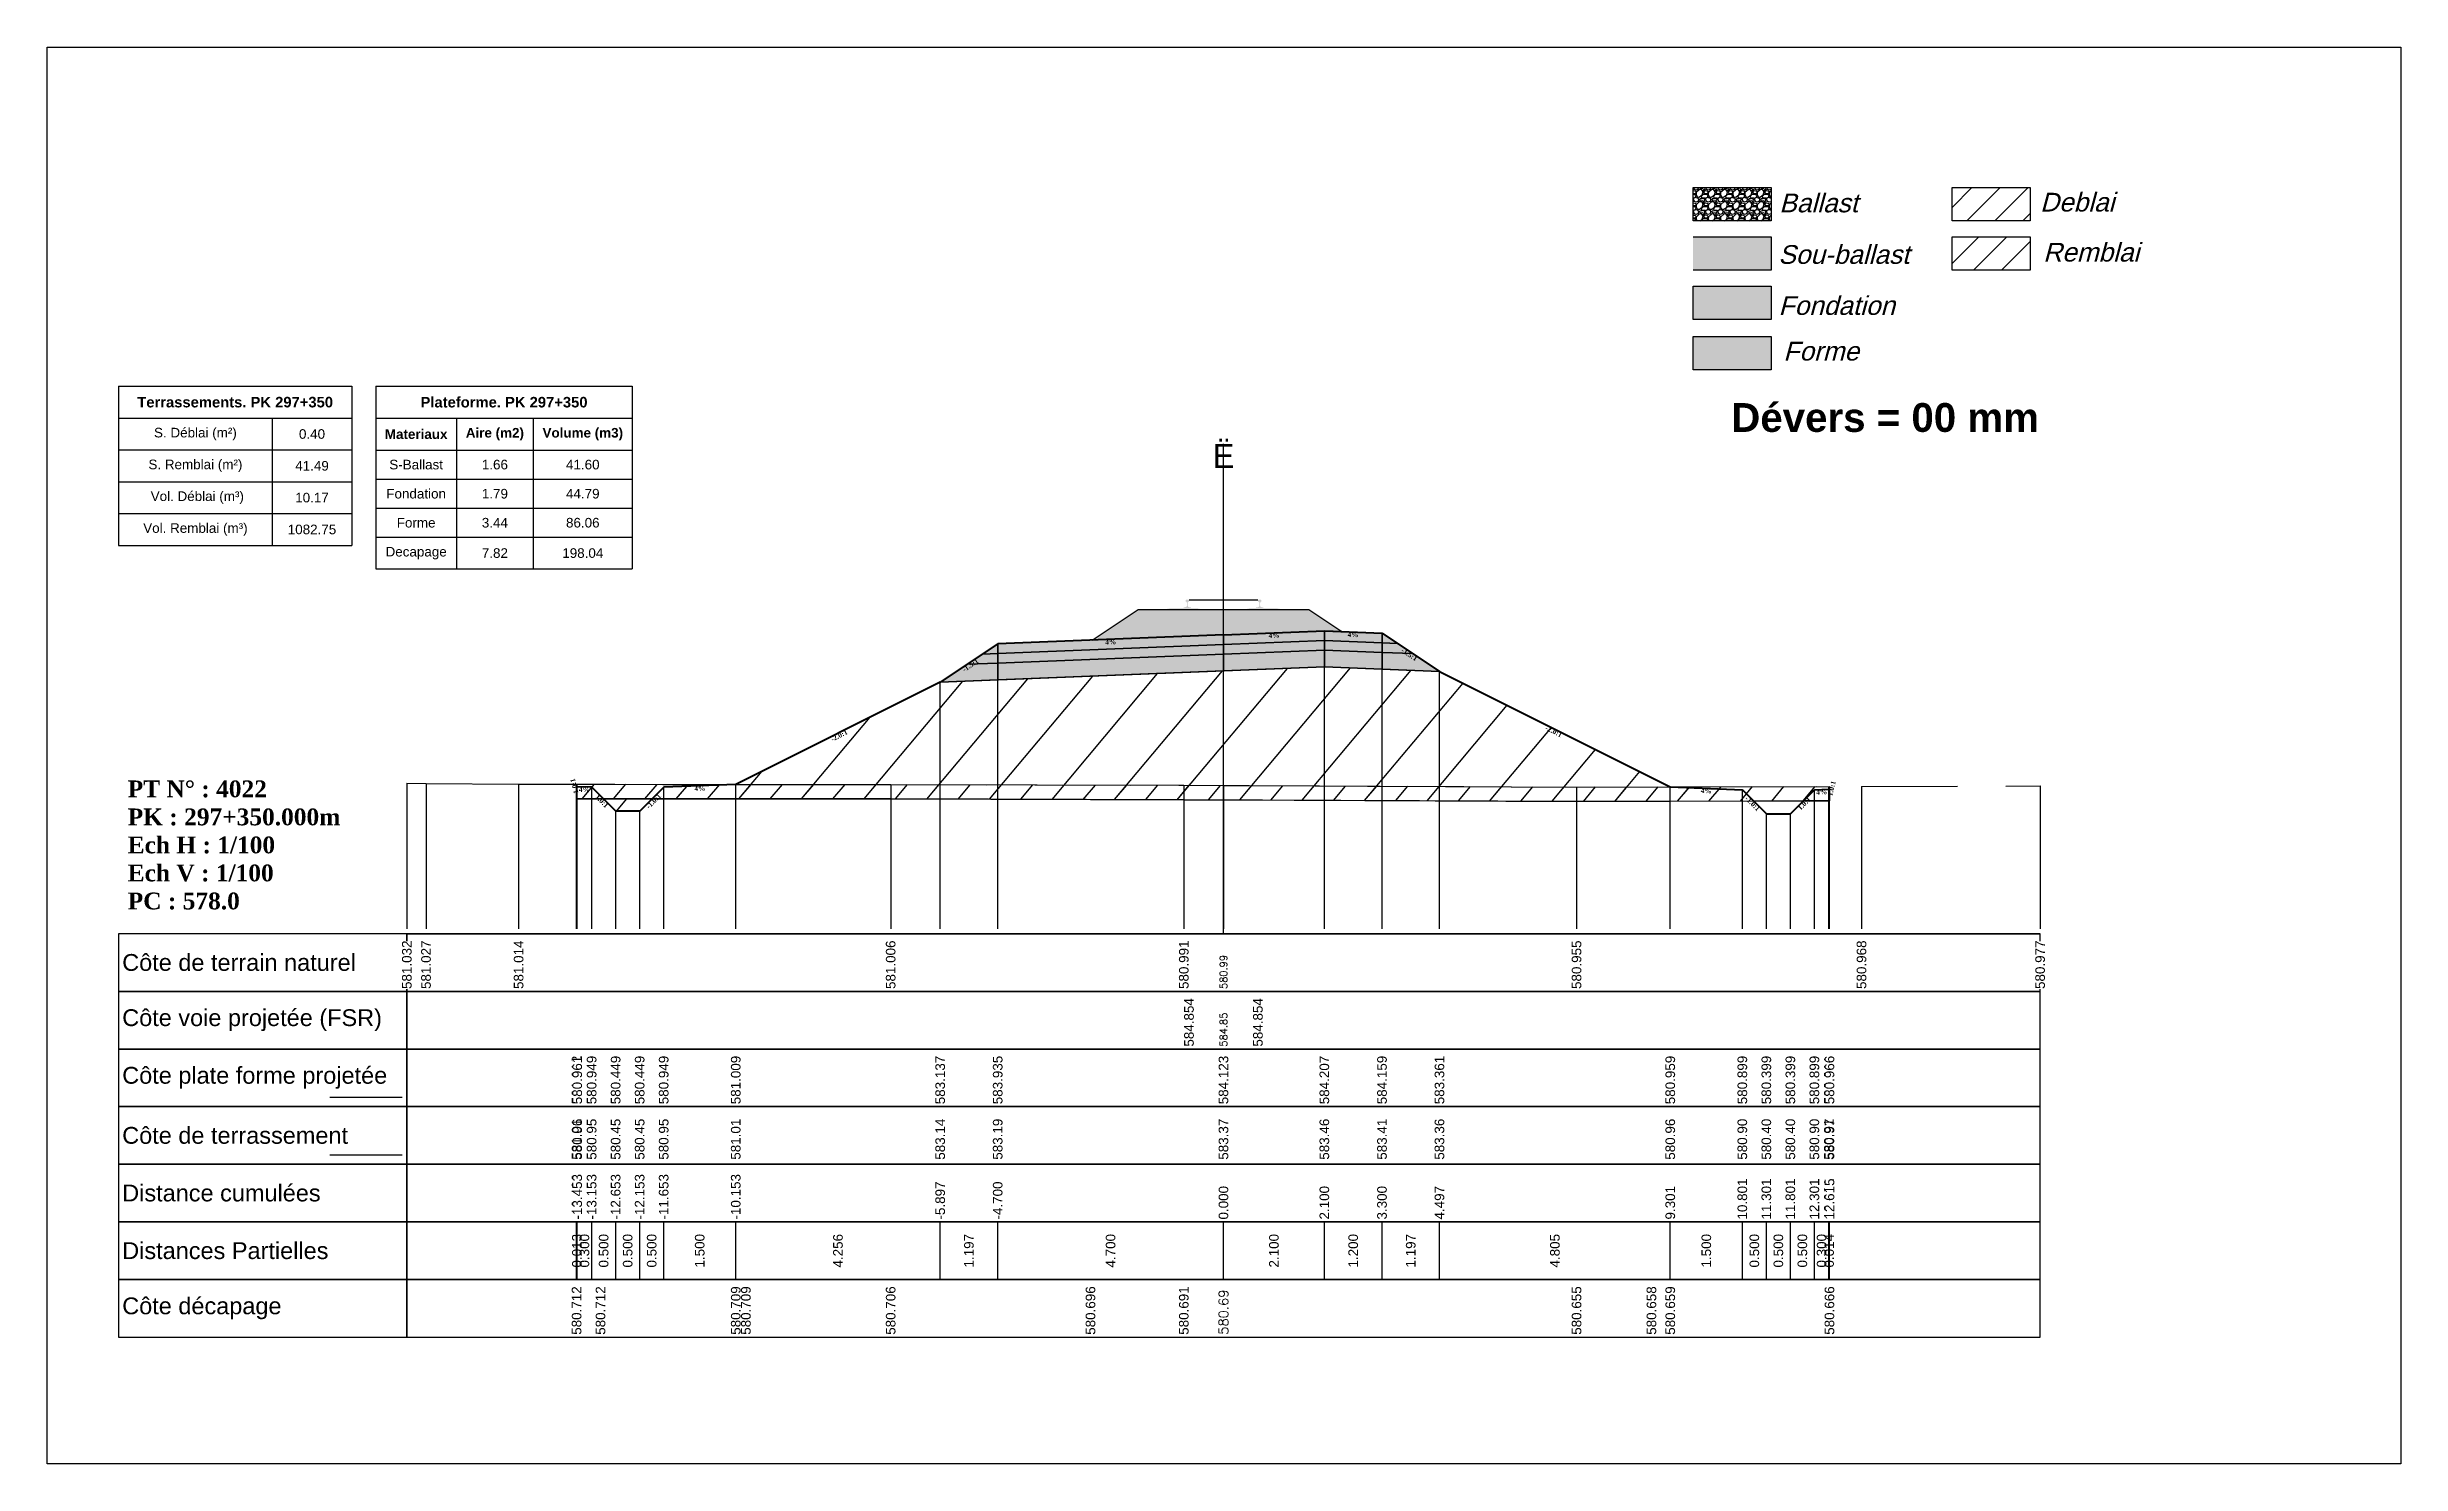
# Model space of a CAD drawing. Header units: millimetres. Extents: x 2762 to 3076, y 916 to 3305.
# Drawn here: x 3026.54 to 3075.54, y 2227.65 to 2257.15 of the extents above; entities that cross this region are included whole.
import ezdxf

# ---------------------------------------------------------------- set-up
doc = ezdxf.new("R2010")
doc.units = ezdxf.units.MM
doc.header["$LTSCALE"] = 2
doc.linetypes.add('CACHE', pattern=[9.525, 6.35, -3.175])
doc.linetypes.add('DASHED', pattern=[0.75, 0.5, -0.25])
for name, color, linetype in [('C-ANNO-TABL', 1, 'Continuous'), ('C-ANNO-TABL-TEXT', 150, 'Continuous'), ('C-ANNO-TABL-TITL', 150, 'Continuous'), ('C-ANNO-TABL-TTBL', 5, 'Continuous'), ('C-ROAD-CORR', 5, 'Continuous'), ('C-ROAD-SCTN', 7, 'Continuous')]:
    doc.layers.add(name, color=color, linetype=linetype)
doc.styles.add('ARIAL', font='arial.ttf')
doc.styles.add('C3D_Etiquette', font='romans.shx')
doc.styles.add('C3D_Profil_Travers', font='romans.shx')
doc.styles.get("Standard").update_dxf_attribs({"font": 'arial.ttf'})

msp = doc.modelspace()

# ---------------------------------------------------------------- texts
at = {"insert": (3061.599, 2249.733), "char_height": 0.6, "attachment_point": 1}
msp.add_mtext_dynamic_manual_height_columns('{\\fArial|b1|i0|c0|p34;Dévers = 00 mm}', width=8.82587, gutter_width=1.25, heights=[0], dxfattribs=at)
at = {"color": 7, "linetype": 'Continuous', "lineweight": -3}
for s, insert, char_height, attachment_point, style in [('{\\fWingdings|b0|i0|c2|p0;Ë}', (3051.03, 2248.384), 0.5, 8, 'C3D_Profil_Travers'), ('{\\fTimes New Roman|b1|i0|c0|p18;PT N° : 4022\\PPK : 297+350.000m\\PEch H : 1/100\\PEch V : 1/100\\PPC : 578.0}', (3028.218, 2239.184), 0.35, 7, 'C3D_Profil_Travers'), ('{\\fArial|b0|i0|c0|p34;Côte de terrain naturel}', (3028.104, 2238.084), 0.35, 4, 'C3D_Etiquette'), ('{\\fArial|b0|i0|c0|p34;Côte plate forme projetée}', (3028.104, 2235.684), 0.35, 4, 'C3D_Etiquette'), ('{\\fArial|b0|i0|c0|p34;Côte de terrassement}', (3028.104, 2234.484), 0.35, 4, 'C3D_Etiquette'), ('{\\fArial|b0|i0|c0|p34;Distance cumulées}', (3028.104, 2233.284), 0.35, 4, 'C3D_Etiquette'), ('{\\fArial|b0|i0|c0|p34;Distances Partielles}', (3028.104, 2232.084), 0.35, 4, 'C3D_Etiquette'), ('{\\fArial|b0|i0|c0|p34;Côte décapage}', (3028.104, 2230.884), 0.35, 4, 'C3D_Etiquette')]:
    msp.add_mtext(s, dxfattribs=dict(at, insert=insert, char_height=char_height, attachment_point=attachment_point, style=style))
at = {"color": 7, "linetype": 'Continuous', "lineweight": -3, "char_height": 0.1, "style": 'C3D_Etiquette'}
for s, insert, width, attachment_point, rotation in [('{\\fTimes New Roman|b1|i0|c0|p18;4%}', (3048.68, 2244.809), 0.42071, 2, 2.2906), ('{\\fTimes New Roman|b1|i0|c0|p18;4%}', (3052.08, 2244.945), 0.37094, 2, 2.2906), ('{\\fTimes New Roman|b1|i0|c0|p18;4%}', (3053.729, 2244.963), 0.42071, 2, 357.7094), ('{\\fTimes New Roman|b1|i0|c0|p18;-1.5:1}', (3045.733, 2244.317), 0.34598, 2, 33.6901), ('{\\fTimes New Roman|b1|i0|c0|p18;-1.5:1}', (3054.926, 2244.541), 0.34598, 2, 326.3099), ('{\\fTimes New Roman|b1|i0|c0|p18;-2.0:1}', (3043.007, 2242.854), 0.34598, 2, 26.5651), ('{\\fTimes New Roman|b1|i0|c0|p18;-2.0:1}', (3057.927, 2242.941), 0.34598, 2, 333.4349), ('{\\fTimes New Roman|b1|i0|c0|p18;1.0:1}', (3037.566, 2241.77), 0.29446, 8, 104.0362), ('{\\fTimes New Roman|b1|i0|c0|p18;4%}', (3040.127, 2241.759), 0.42071, 2, 2.2906), ('{\\fTimes New Roman|b1|i0|c0|p18;1.0:1}', (3063.642, 2241.722), 0.29446, 2, 75.9638), ('{\\fTimes New Roman|b1|i0|c0|p18;4%}', (3037.727, 2241.735), 0.37094, 2, 357.7094), ('{\\fTimes New Roman|b1|i0|c0|p18;1.0:1}', (3038.124, 2241.48), 0.29001, 2, 315), ('{\\fTimes New Roman|b1|i0|c0|p18;-1.0:1}', (3039.13, 2241.48), 0.34598, 2, 45), ('{\\fTimes New Roman|b1|i0|c0|p18;4%}', (3061.081, 2241.709), 0.42071, 2, 357.7094), ('{\\fTimes New Roman|b1|i0|c0|p18;-1.0:1}', (3062.078, 2241.43), 0.34598, 2, 315), ('{\\fTimes New Roman|b1|i0|c0|p18;1.0:1}', (3063.084, 2241.43), 0.29001, 2, 45), ('{\\fTimes New Roman|b1|i0|c0|p18;4%}', (3063.481, 2241.685), 0.37094, 2, 2.2906)]:
    msp.add_mtext(s, dxfattribs=dict(at, insert=insert, width=width, attachment_point=attachment_point, rotation=rotation))
at = {"color": 7, "linetype": 'Continuous', "lineweight": -3, "rotation": 90, "style": 'C3D_Profil_Travers'}
for s, insert, char_height, attachment_point in [('580.99', (3051.03, 2237.534), 0.15, 4), ('584.85', (3051.03, 2236.334), 0.15, 4), ('{\\fArial|b0|i0|c0|p34;581.01}', (3037.564, 2233.979), 0.2, 4), ('{\\fArial|b0|i0|c0|p34;580.96}', (3037.577, 2233.979), 0.2, 4), ('{\\fArial|b0|i0|c0|p34;580.95}', (3037.877, 2233.979), 0.2, 4), ('{\\fArial|b0|i0|c0|p34;580.45}', (3038.377, 2233.979), 0.2, 4), ('{\\fArial|b0|i0|c0|p34;580.45}', (3038.877, 2233.979), 0.2, 4), ('{\\fArial|b0|i0|c0|p34;580.95}', (3039.377, 2233.979), 0.2, 4), ('{\\fArial|b0|i0|c0|p34;581.01}', (3040.877, 2233.979), 0.2, 4), ('{\\fArial|b0|i0|c0|p34;583.14}', (3045.133, 2233.979), 0.2, 4), ('{\\fArial|b0|i0|c0|p34;583.19}', (3046.33, 2233.979), 0.2, 4), ('{\\fArial|b0|i0|c0|p34;583.37}', (3051.03, 2233.979), 0.2, 4), ('{\\fArial|b0|i0|c0|p34;583.46}', (3053.13, 2233.979), 0.2, 4), ('{\\fArial|b0|i0|c0|p34;583.41}', (3054.33, 2233.979), 0.2, 4), ('{\\fArial|b0|i0|c0|p34;583.36}', (3055.526, 2233.979), 0.2, 4), ('{\\fArial|b0|i0|c0|p34;580.96}', (3060.331, 2233.979), 0.2, 4), ('{\\fArial|b0|i0|c0|p34;580.90}', (3061.831, 2233.979), 0.2, 4), ('{\\fArial|b0|i0|c0|p34;580.40}', (3062.331, 2233.979), 0.2, 4), ('{\\fArial|b0|i0|c0|p34;580.40}', (3062.831, 2233.979), 0.2, 4), ('{\\fArial|b0|i0|c0|p34;580.90}', (3063.331, 2233.979), 0.2, 4), ('{\\fArial|b0|i0|c0|p34;580.91}', (3063.631, 2233.979), 0.2, 4), ('{\\fArial|b0|i0|c0|p34;580.97}', (3063.645, 2233.979), 0.2, 4), ('{\\fArial|b0|i0|c0|p34;0.013}', (3037.57, 2232.084), 0.2, 5), ('{\\fArial|b0|i0|c0|p34;0.300}', (3037.727, 2232.084), 0.2, 5), ('{\\fArial|b0|i0|c0|p34;0.500}', (3038.127, 2232.084), 0.2, 5), ('{\\fArial|b0|i0|c0|p34;0.500}', (3038.627, 2232.084), 0.2, 5), ('{\\fArial|b0|i0|c0|p34;0.500}', (3039.127, 2232.084), 0.2, 5), ('{\\fArial|b0|i0|c0|p34;1.500}', (3040.127, 2232.084), 0.2, 5), ('{\\fArial|b0|i0|c0|p34;4.256}', (3043.005, 2232.084), 0.2, 5), ('{\\fArial|b0|i0|c0|p34;1.197}', (3045.731, 2232.084), 0.2, 5), ('{\\fArial|b0|i0|c0|p34;4.700}', (3048.68, 2232.084), 0.2, 5), ('{\\fArial|b0|i0|c0|p34;2.100}', (3052.08, 2232.084), 0.2, 5), ('{\\fArial|b0|i0|c0|p34;1.200}', (3053.73, 2232.084), 0.2, 5), ('{\\fArial|b0|i0|c0|p34;1.197}', (3054.928, 2232.084), 0.2, 5), ('{\\fArial|b0|i0|c0|p34;4.805}', (3057.929, 2232.084), 0.2, 5), ('{\\fArial|b0|i0|c0|p34;1.500}', (3061.081, 2232.084), 0.2, 5), ('{\\fArial|b0|i0|c0|p34;0.500}', (3062.081, 2232.084), 0.2, 5), ('{\\fArial|b0|i0|c0|p34;0.500}', (3062.581, 2232.084), 0.2, 5), ('{\\fArial|b0|i0|c0|p34;0.500}', (3063.081, 2232.084), 0.2, 5), ('{\\fArial|b0|i0|c0|p34;0.300}', (3063.481, 2232.084), 0.2, 5), ('{\\fArial|b0|i0|c0|p34;0.014}', (3063.638, 2232.084), 0.2, 5), ('580.69', (3051.03, 2230.334), 0.2, 4)]:
    msp.add_mtext(s, dxfattribs=dict(at, insert=insert, char_height=char_height, attachment_point=attachment_point))
at = {"color": 7, "linetype": 'Continuous', "lineweight": -3, "insert": (3028.104, 2236.884), "char_height": 0.35, "attachment_point": 4}
msp.add_mtext('{\\fArial|b0|i0|c0|p34;Côte voie projetée (FSR)}', dxfattribs=at)
at = {"layer": 'C-ANNO-TABL-TEXT', "color": 7, "style": 'ARIAL', "oblique": 15}
for s, p in [('Ballast', (3062.599, 2253.705)), ('Deblai', (3068.029, 2253.721)), ('Sou-ballast', (3062.579, 2252.632)), ('Remblai', (3068.093, 2252.679)), ('Fondation', (3062.584, 2251.569)), ('Forme', (3062.684, 2250.619))]:
    msp.add_text(s, height=0.39, dxfattribs=at).set_placement(p)
at = {"layer": 'C-ANNO-TABL-TEXT', "color": 7, "linetype": 'Continuous', "lineweight": -3, "char_height": 0.2, "attachment_point": 5, "style": 'ARIAL'}
for s, insert in [('{\\fArial|b0|i0|c0|p34;\\C7;0.40}', (3032.055, 2249.088)), ('{\\fArial|b0|i0|c0|p34;\\C7;41.49}', (3032.055, 2248.426)), ('{\\fArial|b0|i0|c0|p34;\\C7;S-Ballast}', (3034.223, 2248.451)), ('{\\fArial|b0|i0|c0|p34;\\C7;1.66}', (3035.862, 2248.451)), ('{\\C18;\\c0;41.60}', (3037.692, 2248.451)), ('{\\fArial|b0|i0|c0|p34;\\C7;10.17}', (3032.055, 2247.764)), ('{\\fArial|b0|i0|c0|p34;\\C7;Fondation}', (3034.223, 2247.845)), ('{\\fArial|b0|i0|c0|p34;\\C7;1.79}', (3035.862, 2247.845)), ('{\\C18;\\c0;44.79}', (3037.692, 2247.845)), ('{\\fArial|b0|i0|c0|p34;\\C7;1082.75}', (3032.055, 2247.101)), ('{\\fArial|b0|i0|c0|p34;\\C7;Forme}', (3034.223, 2247.241)), ('{\\fArial|b0|i0|c0|p34;\\C7;3.44}', (3035.862, 2247.241)), ('{\\C18;\\c0;86.06}', (3037.692, 2247.241)), ('{\\fArial|b0|i0|c0|p34;\\C7;Decapage}', (3034.223, 2246.609)), ('{\\fArial|b0|i0|c0|p34;\\C7;7.82}', (3035.862, 2246.609)), ('{\\C18;\\c0;198.04}', (3037.692, 2246.609))]:
    msp.add_mtext(s, dxfattribs=dict(at, insert=insert))
at = {"layer": 'C-ANNO-TABL-TITL', "color": 7, "linetype": 'Continuous', "lineweight": -3, "attachment_point": 5, "style": 'ARIAL'}
for s, insert, char_height in [('{\\fArial|b1|i0|c0|p34;\\C7;Terrassements. PK 297+350}', (3030.455, 2249.751), 0.22), ('{\\fArial|b1|i0|c0|p34;\\C18;\\c0;Plateforme. PK 297+350}', (3036.052, 2249.75), 0.22), ('{\\fArial|b0|i0|c0|p34;\\C7;S. Déblai (m²) }', (3029.628, 2249.088), 0.2), ('{\\fArial|b1|i0|c0|p34;\\C7;Materiaux   }', (3034.223, 2249.085), 0.2), ('{\\fArial|b1|i0|c0|p34;\\C7;Aire (m2)}', (3035.862, 2249.085), 0.2), ('{\\fArial|b1|i0|c0|p34;\\C7;Volume (m3)}', (3037.692, 2249.085), 0.2), ('{\\fArial|b0|i0|c0|p34;\\C7;S. Remblai (m²) }', (3029.628, 2248.426), 0.2), ('{\\fArial|b0|i0|c0|p34;\\C7; Vol. Déblai (m³) }', (3029.628, 2247.764), 0.2), ('{\\fArial|b0|i0|c0|p34;\\C7;Vol. Remblai (m³)}', (3029.628, 2247.101), 0.2)]:
    msp.add_mtext(s, dxfattribs=dict(at, insert=insert, char_height=char_height))

# ---------------------------------------------------------------- hatches: boundary and pattern name
h = msp.add_hatch(color=11)
h.dxf.hatch_style = 1
h.paths.add_polyline_path([(3062.431, 2253.191), (3060.805, 2253.191), (3060.805, 2252.499), (3062.431, 2252.499)])
h = msp.add_hatch(color=30)
h.dxf.hatch_style = 1
h.paths.add_polyline_path([(3062.431, 2252.164), (3060.805, 2252.164), (3060.805, 2251.472), (3062.431, 2251.472)])
h = msp.add_hatch(color=83)
h.dxf.hatch_style = 1
h.paths.add_polyline_path([(3062.431, 2251.118), (3060.805, 2251.118), (3060.805, 2250.426), (3062.431, 2250.426)])
at = {"linetype": 'Continuous', "lineweight": -3}
h = msp.add_hatch(dxfattribs=at)
h.set_pattern_fill('GRAVEL', color=252, scale=0.009, style=0)
h.set_pattern_definition([(228.0128, (3048.461781, 2245.026452), (-1.8288, -2.0574), [0.030755, -3.0447435]), (184.96974, (3048.441207, 2245.003592), (2.743199999, 0.228600013), [0.0527764, -5.2248644]), (132.51045, (3048.388629, 2244.99902), (2.286, -2.5146), [0.0372133, -3.684125]), (267.2737, (3048.299475, 2244.94187), (0.2286, 4.572), [0.0480604, -4.7579794]), (292.83365, (3048.297189, 2244.893864), (-1.143, 2.7432), [0.047127, -4.6655827]), (357.2737, (3048.315477, 2244.85043), (-4.572, 0.2286), [0.0480604, -4.7579794]), (37.69424, (3048.363483, 2244.848144), (-2.9718, -2.286), [0.0635574, -6.2921804]), (72.25533, (3048.413775, 2244.887006), (1.6002, 5.0292), [0.0600048, -5.940473]), (121.42957, (3048.432063, 2244.944156), (-1.8288, 2.9718), [0.048223, -4.774099]), (175.23636, (3048.406917, 2244.985304), (2.5146, -0.2286), [0.055054, -2.697654]), (222.39744, (3048.352053, 2244.9898764), (-2.7432, -2.5146), [0.071197, -7.0485095]), (138.81407, (3048.52579, 2244.939584), (-1.6002, 1.3716), [0.0243004, -2.405751]), (171.46923, (3048.507501, 2244.955586), (2.9718, -0.4572), [0.0462314, -4.5769175]), (225, (3048.46178, 2244.96244), (-3e-17, -0.2286), [0.032329, -0.29096]), (203.1986, (3048.44578, 2244.989876), (1.143, 0.4572), [0.01741, -1.723556]), (291.8014, (3048.429777, 2244.98302), (-0.2286, 0.6858), [0.024621, -1.206428]), (30.9638, (3048.43892, 2244.96016), (0.6858, 0.4572), [0.039989, -1.292967]), (161.565, (3048.47321, 2244.98073), (0.4572, -0.2286), [0.028916, -0.693981]), (16.38954, (3048.297189, 2244.983018), (2.286, 0.6858), [0.040508, -4.0102944]), (70.34618, (3048.336051, 2244.994448), (-0.9144, -2.5146), [0.033984, -3.3643994]), (293.1986, (3048.47321, 2245.026452), (-0.4572, 1.143), [0.034819, -1.7061465]), (343.61046, (3048.486927, 2244.994448), (-2.286, 0.6858), [0.040508, -4.0102944]), (339.44395, (3048.29719, 2244.841286), (-1.143, 0.4572), [0.039063, -1.914096]), (294.77514, (3048.333765, 2244.82757), (-1.143, 2.5146), [0.0327305, -3.2403234]), (66.8014, (3048.475497, 2244.797852), (0.4572, 1.143), [0.034819, -1.7061465]), (17.35402, (3048.489213, 2244.829856), (-2.9718, -0.9144), [0.0383204, -3.793714]), (69.44395, (3048.363483, 2244.797852), (-0.4572, -1.143), [0.0195316, -1.933628]), (101.3099, (3048.46178, 2244.797852), (-0.2286, 0.9144), [0.011656, -1.1539795]), (165.9638, (3048.459495, 2244.80928), (0.6858, -0.2286), [0.047127, -0.895415]), (186.009, (3048.413775, 2244.820712), (2.286, 0.2286), [0.043674, -4.323723]), (303.69, (3048.43892, 2244.939584), (-0.2286, 0.4572), [0.032969, -0.79126]), (353.15723, (3048.457209, 2244.912152), (3.8862, -0.4572), [0.05756, -5.698441]), (60.9454, (3048.51436, 2244.905294), (-0.9144, -1.6002), [0.023536, -2.330045]), (90, (3048.5258, 2244.92587), (-0.2286, 0.2286), [0.013716, -0.214884]), (120.25644, (3048.409203, 2244.82757), (0.9144, -1.6002), [0.031758, -3.1440547]), (48.0128, (3048.393201, 2244.855002), (1.8288, 2.0574), [0.06151, -3.0139886]), (0, (3048.43435, 2244.90072), (0.2286, 0.2286), [0.059436, -0.169164]), (325.30485, (3048.493785, 2244.900722), (2.286, -1.6002), [0.036145, -3.5783385]), (254.0546, (3048.523503, 2244.880148), (-0.2286, -0.9144), [0.033285, -1.6309485]), (207.64598, (3048.514359, 2244.848144), (-4.3434, -2.286), [0.054193, -5.365122]), (175.42608, (3048.466353, 2244.822998), (-2.9718, 0.2286), [0.0573327, -5.675926])])
h.paths.add_polyline_path([(3048.297, 2244.798), (3049.255, 2245.436), (3052.805, 2245.436), (3053.494, 2244.977), (3053.13, 2244.991)])
msp.add_hatch(color=254, dxfattribs=at).paths.add_polyline_path([(3049.812, 2245.255), (3049.812, 2245.44), (3049.927, 2245.461), (3050.275, 2245.461), (3050.275, 2245.466), (3050.201, 2245.466), (3050.201, 2245.476), (3050.202, 2245.477), (3050.204, 2245.478), (3050.205, 2245.478), (3050.225, 2245.48), (3050.228, 2245.48), (3050.231, 2245.481), (3050.259, 2245.492), (3050.262, 2245.493), (3050.263, 2245.494), (3050.264, 2245.496), (3050.265, 2245.5), (3050.266, 2245.507), (3050.267, 2245.516), (3050.268, 2245.527), (3050.268, 2245.55), (3050.267, 2245.566), (3050.267, 2245.573), (3050.266, 2245.579), (3050.265, 2245.583), (3050.265, 2245.585), (3050.264, 2245.588), (3050.263, 2245.59), (3050.262, 2245.592), (3050.261, 2245.593), (3050.26, 2245.594), (3050.244, 2245.599), (3050.242, 2245.601), (3050.241, 2245.602), (3050.24, 2245.603), (3050.24, 2245.606), (3050.24, 2245.624), (3050.241, 2245.628), (3050.242, 2245.631), (3050.244, 2245.633), (3050.246, 2245.634), (3050.249, 2245.636), (3050.25, 2245.636), (3050.254, 2245.637), (3050.258, 2245.637), (3050.261, 2245.638), (3050.265, 2245.638), (3050.27, 2245.638), (3050.273, 2245.638), (3050.276, 2245.638), (3050.28, 2245.638), (3050.283, 2245.638), (3050.287, 2245.638), (3050.292, 2245.638), (3050.295, 2245.637), (3050.299, 2245.637), (3050.303, 2245.636), (3050.304, 2245.636), (3050.306, 2245.634), (3050.309, 2245.633), (3050.311, 2245.631), (3050.312, 2245.628), (3050.312, 2245.624), (3050.312, 2245.606), (3050.312, 2245.603), (3050.312, 2245.602), (3050.311, 2245.601), (3050.309, 2245.599), (3050.293, 2245.594), (3050.292, 2245.593), (3050.29, 2245.592), (3050.289, 2245.59), (3050.289, 2245.588), (3050.288, 2245.585), (3050.287, 2245.583), (3050.287, 2245.579), (3050.286, 2245.573), (3050.285, 2245.566), (3050.285, 2245.55), (3050.285, 2245.527), (3050.286, 2245.516), (3050.287, 2245.507), (3050.288, 2245.5), (3050.289, 2245.496), (3050.29, 2245.494), (3050.291, 2245.493), (3050.293, 2245.492), (3050.322, 2245.481), (3050.325, 2245.48), (3050.328, 2245.48), (3050.348, 2245.478), (3050.349, 2245.478), (3050.35, 2245.477), (3050.351, 2245.476), (3050.351, 2245.466), (3050.277, 2245.466), (3050.277, 2245.461), (3050.481, 2245.461), (3050.613, 2245.43), (3051.447, 2245.43), (3051.578, 2245.461), (3051.782, 2245.461), (3051.782, 2245.466), (3051.708, 2245.466), (3051.708, 2245.476), (3051.709, 2245.477), (3051.711, 2245.478), (3051.712, 2245.478), (3051.732, 2245.48), (3051.735, 2245.48), (3051.738, 2245.481), (3051.766, 2245.492), (3051.769, 2245.493), (3051.77, 2245.494), (3051.771, 2245.496), (3051.772, 2245.5), (3051.773, 2245.507), (3051.774, 2245.516), (3051.775, 2245.527), (3051.775, 2245.55), (3051.774, 2245.566), (3051.774, 2245.573), (3051.773, 2245.579), (3051.772, 2245.583), (3051.772, 2245.585), (3051.771, 2245.588), (3051.77, 2245.59), (3051.769, 2245.592), (3051.768, 2245.593), (3051.767, 2245.594), (3051.751, 2245.599), (3051.749, 2245.601), (3051.748, 2245.602), (3051.747, 2245.603), (3051.747, 2245.606), (3051.747, 2245.624), (3051.748, 2245.628), (3051.749, 2245.631), (3051.751, 2245.633), (3051.753, 2245.634), (3051.756, 2245.636), (3051.757, 2245.636), (3051.761, 2245.637), (3051.765, 2245.637), (3051.768, 2245.638), (3051.772, 2245.638), (3051.777, 2245.638), (3051.78, 2245.638), (3051.783, 2245.638), (3051.787, 2245.638), (3051.79, 2245.638), (3051.794, 2245.638), (3051.799, 2245.638), (3051.802, 2245.637), (3051.806, 2245.637), (3051.81, 2245.636), (3051.811, 2245.636), (3051.813, 2245.634), (3051.816, 2245.633), (3051.818, 2245.631), (3051.819, 2245.628), (3051.819, 2245.624), (3051.819, 2245.606), (3051.819, 2245.603), (3051.819, 2245.602), (3051.818, 2245.601), (3051.816, 2245.599), (3051.8, 2245.594), (3051.799, 2245.593), (3051.797, 2245.592), (3051.796, 2245.59), (3051.796, 2245.588), (3051.795, 2245.585), (3051.794, 2245.583), (3051.794, 2245.579), (3051.793, 2245.573), (3051.792, 2245.566), (3051.792, 2245.55), (3051.792, 2245.527), (3051.793, 2245.516), (3051.794, 2245.507), (3051.795, 2245.5), (3051.796, 2245.496), (3051.797, 2245.494), (3051.798, 2245.493), (3051.8, 2245.492), (3051.829, 2245.481), (3051.832, 2245.48), (3051.835, 2245.48), (3051.855, 2245.478), (3051.856, 2245.478), (3051.857, 2245.477), (3051.858, 2245.476), (3051.858, 2245.466), (3051.784, 2245.466), (3051.784, 2245.461), (3052.132, 2245.461), (3052.247, 2245.44), (3052.247, 2245.255)])
h = msp.add_hatch(color=30, dxfattribs=at)
h.paths.add_polyline_path([(3054.33, 2244.543), (3054.33, 2244.743), (3054.649, 2244.73), (3054.968, 2244.518)])
h.paths.add_polyline_path([(3053.13, 2244.591), (3053.13, 2244.791), (3054.33, 2244.743), (3054.33, 2244.543)])
h.paths.add_polyline_path([(3051.03, 2244.507), (3051.03, 2244.707), (3053.13, 2244.791), (3053.13, 2244.591)])
h.paths.add_polyline_path([(3046.33, 2244.319), (3046.33, 2244.519), (3051.03, 2244.707), (3051.03, 2244.507)])
h.paths.add_polyline_path([(3045.691, 2244.294), (3046.01, 2244.506), (3046.33, 2244.519), (3046.33, 2244.319)])
h = msp.add_hatch(color=11, dxfattribs=at)
h.paths.add_polyline_path([(3054.33, 2244.743), (3054.33, 2244.943), (3054.649, 2244.73)])
h.paths.add_polyline_path([(3053.13, 2244.791), (3053.13, 2244.991), (3054.33, 2244.943), (3054.33, 2244.743)])
h.paths.add_polyline_path([(3051.03, 2244.707), (3051.03, 2244.907), (3053.13, 2244.991), (3053.13, 2244.791)])
h.paths.add_polyline_path([(3046.33, 2244.519), (3046.33, 2244.719), (3051.03, 2244.907), (3051.03, 2244.707)])
h.paths.add_polyline_path([(3046.01, 2244.506), (3046.33, 2244.719), (3046.33, 2244.519)])
h = msp.add_hatch(dxfattribs=at)
h.set_pattern_fill('_U', color=3, angle=50, style=0, pattern_type=0)
h.set_pattern_definition([(50, (3063.0972, 2241.449), (-0.766044, 0.642788), [])])
h.paths.add_polyline_path([(3063.097, 2241.449), (3063.331, 2241.683), (3063.631, 2241.695), (3063.645, 2241.75), (3063.645, 2241.45)])
h.paths.add_polyline_path([(3039.138, 2241.495), (3039.377, 2241.733), (3040.877, 2241.793), (3045.133, 2243.921), (3053.13, 2244.241), (3055.526, 2244.145), (3060.331, 2241.743), (3061.831, 2241.683), (3062.067, 2241.447), (3058.38, 2241.439), (3050.204, 2241.475), (3044.102, 2241.49)])
h.paths.add_polyline_path([(3037.564, 2241.496), (3037.564, 2241.796), (3037.577, 2241.745), (3037.877, 2241.733), (3038.114, 2241.496)])
h = msp.add_hatch(color=83, dxfattribs=at)
h.paths.add_polyline_path([(3054.33, 2244.193), (3054.33, 2244.543), (3054.968, 2244.518), (3055.526, 2244.145)])
h.paths.add_polyline_path([(3053.13, 2244.241), (3053.13, 2244.591), (3054.33, 2244.543), (3054.33, 2244.193)])
h.paths.add_polyline_path([(3051.03, 2244.157), (3051.03, 2244.507), (3053.13, 2244.591), (3053.13, 2244.241)])
h.paths.add_polyline_path([(3046.33, 2243.969), (3046.33, 2244.319), (3051.03, 2244.507), (3051.03, 2244.157)])
h.paths.add_polyline_path([(3045.133, 2243.921), (3045.691, 2244.294), (3046.33, 2244.319), (3046.33, 2243.969)])
h = msp.add_hatch(dxfattribs=at)
h.set_pattern_fill('_U', color=150, scale=0.5, angle=50, style=0, pattern_type=0)
h.set_pattern_definition([(50, (3063.0972, 2241.449), (-0.383022, 0.321394), [])])
h.paths.add_polyline_path([(3063.097, 2241.449), (3063.331, 2241.683), (3063.631, 2241.695), (3063.645, 2241.75), (3063.645, 2241.45)])
h.paths.add_polyline_path([(3060.331, 2241.743), (3063.645, 2241.75), (3063.631, 2241.695), (3063.331, 2241.683), (3063.097, 2241.449), (3062.067, 2241.447), (3061.831, 2241.683)])
h.paths.add_polyline_path([(3039.138, 2241.495), (3039.377, 2241.733), (3040.877, 2241.793), (3044.102, 2241.79), (3050.204, 2241.775), (3058.38, 2241.739), (3060.331, 2241.743), (3061.831, 2241.683), (3062.067, 2241.447), (3058.38, 2241.439), (3050.204, 2241.475), (3044.102, 2241.49)])
h.paths.add_polyline_path([(3037.564, 2241.796), (3040.877, 2241.793), (3039.377, 2241.733), (3039.138, 2241.495), (3038.114, 2241.496), (3037.877, 2241.733), (3037.577, 2241.745)])
h.paths.add_polyline_path([(3037.564, 2241.496), (3037.564, 2241.796), (3037.577, 2241.745), (3037.877, 2241.733), (3038.114, 2241.496)])
h = msp.add_hatch(dxfattribs=at)
h.set_pattern_fill('_U', color=1, angle=50, style=0, pattern_type=0)
h.set_pattern_definition([(50, (3062.0673, 2241.4468), (-0.766044, 0.642788), [])])
h.paths.add_polyline_path([(3062.067, 2241.447), (3063.097, 2241.449), (3062.831, 2241.183), (3062.331, 2241.183)])
h.paths.add_polyline_path([(3038.114, 2241.496), (3039.138, 2241.495), (3038.877, 2241.233), (3038.377, 2241.233)])

# ---------------------------------------------------------------- linework, layer by layer
for p, q in [((3060.805, 2254.219), (3062.431, 2254.219)), ((3060.805, 2254.219), (3062.431, 2254.219)), ((3060.805, 2253.527), (3060.805, 2254.219)), ((3062.431, 2254.219), (3062.431, 2253.527)), ((3062.431, 2254.219), (3062.431, 2253.527)), ((3066.198, 2254.219), (3067.824, 2254.219)), ((3066.198, 2253.527), (3066.198, 2254.219)), ((3067.824, 2254.219), (3067.824, 2253.527)), ((3062.431, 2253.527), (3060.805, 2253.527)), ((3062.431, 2253.527), (3060.805, 2253.527)), ((3067.824, 2253.527), (3066.198, 2253.527)), ((3060.805, 2253.191), (3062.431, 2253.191)), ((3062.431, 2253.191), (3062.431, 2252.499)), ((3066.198, 2253.191), (3067.824, 2253.191)), ((3066.198, 2252.499), (3066.198, 2253.191)), ((3067.824, 2253.191), (3067.824, 2252.499)), ((3062.431, 2252.499), (3060.805, 2252.499)), ((3060.805, 2252.164), (3062.431, 2252.164)), ((3060.805, 2251.472), (3060.805, 2252.164)), ((3062.431, 2252.164), (3062.431, 2251.472)), ((3067.824, 2252.499), (3066.198, 2252.499)), ((3062.431, 2251.472), (3060.805, 2251.472)), ((3060.805, 2251.118), (3062.431, 2251.118)), ((3060.805, 2250.426), (3060.805, 2251.118)), ((3062.431, 2251.118), (3062.431, 2250.426)), ((3062.431, 2250.426), (3060.805, 2250.426))]:
    msp.add_line(p, q)
at = {"linetype": 'Continuous'}
for p, q in [((3060.808, 2254.172), (3060.805, 2254.173)), ((3060.805, 2254.17), (3060.808, 2254.172)), ((3060.845, 2254.144), (3060.805, 2254.15)), ((3060.805, 2254.104), (3060.855, 2254.098)), ((3060.805, 2254.083), (3060.831, 2254.083)), ((3060.857, 2254.019), (3060.805, 2253.992)), ((3060.81, 2253.969), (3060.826, 2254.005)), ((3060.811, 2254.219), (3060.824, 2254.188)), ((3060.823, 2254.188), (3060.866, 2254.175)), ((3060.826, 2254.005), (3060.867, 2254.018)), ((3060.83, 2254.086), (3060.864, 2254.063)), ((3060.868, 2254.128), (3060.847, 2254.145)), ((3060.854, 2254.088), (3060.867, 2254.111)), ((3060.864, 2254.061), (3060.854, 2254.025)), ((3060.866, 2254.175), (3060.91, 2254.188)), ((3060.866, 2254.016), (3060.907, 2254.001)), ((3060.869, 2254.129), (3060.867, 2254.076)), ((3060.867, 2254.111), (3060.867, 2254.127)), ((3060.867, 2254.076), (3060.887, 2254.028)), ((3060.934, 2254.175), (3060.875, 2254.122)), ((3060.887, 2254.025), (3060.94, 2254.022)), ((3060.906, 2254.003), (3060.921, 2253.97)), ((3060.91, 2254.187), (3060.921, 2254.219)), ((3060.987, 2254.175), (3060.926, 2254.18)), ((3060.94, 2254.025), (3060.996, 2254.068)), ((3060.967, 2254.193), (3060.943, 2254.219)), ((3061.01, 2254.199), (3060.952, 2254.194)), ((3060.974, 2254.033), (3061.019, 2254.083)), ((3060.993, 2254.003), (3060.975, 2254.034)), ((3061.014, 2254.131), (3060.986, 2254.176)), ((3061.055, 2253.999), (3060.991, 2254.004)), ((3060.996, 2254.068), (3061.016, 2254.132)), ((3061.013, 2254.175), (3061.023, 2254.15)), ((3061.032, 2254.183), (3061.014, 2254.176)), ((3061.019, 2254.083), (3061.085, 2254.083)), ((3061.024, 2254.149), (3061.062, 2254.172)), ((3061.049, 2254.152), (3061.024, 2254.127)), ((3061.024, 2254.127), (3061.044, 2254.096)), ((3061.044, 2254.219), (3061.026, 2254.198)), ((3061.044, 2254.219), (3061.026, 2254.198)), ((3061.062, 2254.172), (3061.031, 2254.182)), ((3061.045, 2254.106), (3061.109, 2254.098)), ((3061.099, 2254.144), (3061.049, 2254.151)), ((3061.099, 2254.144), (3061.049, 2254.151)), ((3061.111, 2254.019), (3061.058, 2253.991)), ((3061.064, 2253.969), (3061.08, 2254.005)), ((3061.065, 2254.219), (3061.078, 2254.188)), ((3061.065, 2254.219), (3061.078, 2254.188)), ((3061.077, 2254.188), (3061.12, 2254.175)), ((3061.077, 2254.188), (3061.12, 2254.175)), ((3061.08, 2254.005), (3061.121, 2254.018)), ((3061.084, 2254.086), (3061.118, 2254.063)), ((3061.122, 2254.128), (3061.101, 2254.145)), ((3061.122, 2254.128), (3061.101, 2254.145)), ((3061.108, 2254.088), (3061.121, 2254.111)), ((3061.118, 2254.061), (3061.108, 2254.025)), ((3061.12, 2254.175), (3061.164, 2254.188)), ((3061.12, 2254.175), (3061.164, 2254.188)), ((3061.12, 2254.016), (3061.161, 2254.001)), ((3061.123, 2254.129), (3061.121, 2254.076)), ((3061.123, 2254.129), (3061.121, 2254.076)), ((3061.121, 2254.111), (3061.121, 2254.127)), ((3061.121, 2254.111), (3061.121, 2254.127)), ((3061.121, 2254.076), (3061.141, 2254.028)), ((3061.188, 2254.175), (3061.129, 2254.122)), ((3061.188, 2254.175), (3061.129, 2254.122)), ((3061.141, 2254.025), (3061.194, 2254.022)), ((3061.16, 2254.003), (3061.175, 2253.97)), ((3061.164, 2254.187), (3061.175, 2254.219)), ((3061.164, 2254.187), (3061.175, 2254.219)), ((3061.241, 2254.175), (3061.18, 2254.18)), ((3061.241, 2254.175), (3061.18, 2254.18)), ((3061.194, 2254.025), (3061.25, 2254.068)), ((3061.194, 2254.025), (3061.25, 2254.068)), ((3061.221, 2254.193), (3061.197, 2254.219)), ((3061.221, 2254.193), (3061.197, 2254.219)), ((3061.264, 2254.199), (3061.206, 2254.194)), ((3061.264, 2254.199), (3061.206, 2254.194)), ((3061.228, 2254.033), (3061.273, 2254.083)), ((3061.228, 2254.033), (3061.273, 2254.083)), ((3061.247, 2254.003), (3061.229, 2254.034)), ((3061.247, 2254.003), (3061.229, 2254.034)), ((3061.268, 2254.131), (3061.24, 2254.176)), ((3061.268, 2254.131), (3061.24, 2254.176)), ((3061.309, 2253.999), (3061.245, 2254.004)), ((3061.309, 2253.999), (3061.245, 2254.004)), ((3061.25, 2254.068), (3061.27, 2254.132)), ((3061.25, 2254.068), (3061.27, 2254.132)), ((3061.267, 2254.175), (3061.277, 2254.15)), ((3061.267, 2254.175), (3061.277, 2254.15)), ((3061.286, 2254.183), (3061.268, 2254.176)), ((3061.286, 2254.183), (3061.268, 2254.176)), ((3061.273, 2254.083), (3061.339, 2254.083)), ((3061.273, 2254.083), (3061.339, 2254.083)), ((3061.278, 2254.149), (3061.316, 2254.172)), ((3061.278, 2254.149), (3061.316, 2254.172)), ((3061.303, 2254.152), (3061.278, 2254.127)), ((3061.303, 2254.152), (3061.278, 2254.127)), ((3061.278, 2254.127), (3061.298, 2254.096)), ((3061.278, 2254.127), (3061.298, 2254.096)), ((3061.298, 2254.219), (3061.28, 2254.198)), ((3061.298, 2254.219), (3061.28, 2254.198)), ((3061.316, 2254.172), (3061.285, 2254.182)), ((3061.316, 2254.172), (3061.285, 2254.182)), ((3061.299, 2254.106), (3061.363, 2254.098)), ((3061.299, 2254.106), (3061.363, 2254.098)), ((3061.353, 2254.144), (3061.303, 2254.151)), ((3061.353, 2254.144), (3061.303, 2254.151)), ((3061.365, 2254.019), (3061.312, 2253.991)), ((3061.365, 2254.019), (3061.312, 2253.991)), ((3061.318, 2253.969), (3061.334, 2254.005)), ((3061.318, 2253.969), (3061.334, 2254.005)), ((3061.319, 2254.219), (3061.332, 2254.188)), ((3061.319, 2254.219), (3061.332, 2254.188)), ((3061.331, 2254.188), (3061.374, 2254.175)), ((3061.331, 2254.188), (3061.374, 2254.175)), ((3061.334, 2254.005), (3061.375, 2254.018)), ((3061.334, 2254.005), (3061.375, 2254.018)), ((3061.338, 2254.086), (3061.372, 2254.063)), ((3061.338, 2254.086), (3061.372, 2254.063)), ((3061.376, 2254.128), (3061.355, 2254.145)), ((3061.376, 2254.128), (3061.355, 2254.145)), ((3061.362, 2254.088), (3061.375, 2254.111)), ((3061.362, 2254.088), (3061.375, 2254.111)), ((3061.372, 2254.061), (3061.362, 2254.025)), ((3061.372, 2254.061), (3061.362, 2254.025)), ((3061.374, 2254.175), (3061.418, 2254.188)), ((3061.374, 2254.175), (3061.418, 2254.188)), ((3061.374, 2254.016), (3061.415, 2254.001)), ((3061.374, 2254.016), (3061.415, 2254.001)), ((3061.377, 2254.129), (3061.375, 2254.076)), ((3061.377, 2254.129), (3061.375, 2254.076)), ((3061.375, 2254.111), (3061.375, 2254.127)), ((3061.375, 2254.111), (3061.375, 2254.127)), ((3061.375, 2254.076), (3061.395, 2254.028)), ((3061.375, 2254.076), (3061.395, 2254.028)), ((3061.442, 2254.175), (3061.383, 2254.122)), ((3061.442, 2254.175), (3061.383, 2254.122)), ((3061.395, 2254.025), (3061.448, 2254.022)), ((3061.395, 2254.025), (3061.448, 2254.022)), ((3061.414, 2254.003), (3061.429, 2253.97)), ((3061.414, 2254.003), (3061.429, 2253.97)), ((3061.418, 2254.187), (3061.429, 2254.219)), ((3061.418, 2254.187), (3061.429, 2254.219)), ((3061.495, 2254.175), (3061.434, 2254.18)), ((3061.495, 2254.175), (3061.434, 2254.18)), ((3061.448, 2254.025), (3061.504, 2254.068)), ((3061.448, 2254.025), (3061.504, 2254.068)), ((3061.475, 2254.193), (3061.451, 2254.219)), ((3061.475, 2254.193), (3061.451, 2254.219)), ((3061.518, 2254.199), (3061.46, 2254.194)), ((3061.518, 2254.199), (3061.46, 2254.194)), ((3061.482, 2254.033), (3061.527, 2254.083)), ((3061.482, 2254.033), (3061.527, 2254.083)), ((3061.501, 2254.003), (3061.483, 2254.034)), ((3061.501, 2254.003), (3061.483, 2254.034)), ((3061.522, 2254.131), (3061.494, 2254.176)), ((3061.522, 2254.131), (3061.494, 2254.176)), ((3061.563, 2253.999), (3061.499, 2254.004)), ((3061.563, 2253.999), (3061.499, 2254.004)), ((3061.504, 2254.068), (3061.524, 2254.132)), ((3061.504, 2254.068), (3061.524, 2254.132)), ((3061.521, 2254.175), (3061.531, 2254.15)), ((3061.521, 2254.175), (3061.531, 2254.15)), ((3061.54, 2254.183), (3061.522, 2254.176)), ((3061.54, 2254.183), (3061.522, 2254.176)), ((3061.527, 2254.083), (3061.593, 2254.083)), ((3061.527, 2254.083), (3061.593, 2254.083)), ((3061.532, 2254.149), (3061.57, 2254.172)), ((3061.532, 2254.149), (3061.57, 2254.172)), ((3061.557, 2254.152), (3061.532, 2254.127)), ((3061.557, 2254.152), (3061.532, 2254.127)), ((3061.532, 2254.127), (3061.552, 2254.096)), ((3061.532, 2254.127), (3061.552, 2254.096)), ((3061.552, 2254.219), (3061.534, 2254.198)), ((3061.552, 2254.219), (3061.534, 2254.198)), ((3061.57, 2254.172), (3061.539, 2254.182)), ((3061.57, 2254.172), (3061.539, 2254.182)), ((3061.553, 2254.106), (3061.617, 2254.098)), ((3061.553, 2254.106), (3061.617, 2254.098)), ((3061.607, 2254.144), (3061.557, 2254.151)), ((3061.607, 2254.144), (3061.557, 2254.151)), ((3061.619, 2254.019), (3061.566, 2253.991)), ((3061.619, 2254.019), (3061.566, 2253.991)), ((3061.572, 2253.969), (3061.588, 2254.005)), ((3061.572, 2253.969), (3061.588, 2254.005)), ((3061.573, 2254.219), (3061.586, 2254.188)), ((3061.573, 2254.219), (3061.586, 2254.188)), ((3061.585, 2254.188), (3061.628, 2254.175)), ((3061.585, 2254.188), (3061.628, 2254.175)), ((3061.588, 2254.005), (3061.629, 2254.018)), ((3061.588, 2254.005), (3061.629, 2254.018)), ((3061.592, 2254.086), (3061.626, 2254.063)), ((3061.592, 2254.086), (3061.626, 2254.063)), ((3061.63, 2254.128), (3061.609, 2254.145)), ((3061.63, 2254.128), (3061.609, 2254.145)), ((3061.616, 2254.088), (3061.629, 2254.111)), ((3061.616, 2254.088), (3061.629, 2254.111)), ((3061.626, 2254.061), (3061.616, 2254.025)), ((3061.626, 2254.061), (3061.616, 2254.025)), ((3061.628, 2254.175), (3061.672, 2254.188)), ((3061.628, 2254.175), (3061.672, 2254.188)), ((3061.628, 2254.016), (3061.669, 2254.001)), ((3061.628, 2254.016), (3061.669, 2254.001)), ((3061.631, 2254.129), (3061.629, 2254.076)), ((3061.631, 2254.129), (3061.629, 2254.076)), ((3061.629, 2254.111), (3061.629, 2254.127)), ((3061.629, 2254.111), (3061.629, 2254.127)), ((3061.629, 2254.076), (3061.649, 2254.028)), ((3061.629, 2254.076), (3061.649, 2254.028)), ((3061.696, 2254.175), (3061.637, 2254.122)), ((3061.696, 2254.175), (3061.637, 2254.122)), ((3061.649, 2254.025), (3061.702, 2254.022)), ((3061.649, 2254.025), (3061.702, 2254.022)), ((3061.668, 2254.003), (3061.683, 2253.97)), ((3061.668, 2254.003), (3061.683, 2253.97)), ((3061.672, 2254.187), (3061.683, 2254.219)), ((3061.672, 2254.187), (3061.683, 2254.219)), ((3061.749, 2254.175), (3061.688, 2254.18)), ((3061.749, 2254.175), (3061.688, 2254.18)), ((3061.702, 2254.025), (3061.758, 2254.068)), ((3061.702, 2254.025), (3061.758, 2254.068)), ((3061.729, 2254.193), (3061.705, 2254.219)), ((3061.729, 2254.193), (3061.705, 2254.219)), ((3061.772, 2254.199), (3061.714, 2254.194)), ((3061.772, 2254.199), (3061.714, 2254.194)), ((3061.736, 2254.033), (3061.781, 2254.083)), ((3061.736, 2254.033), (3061.781, 2254.083)), ((3061.755, 2254.003), (3061.737, 2254.034)), ((3061.755, 2254.003), (3061.737, 2254.034)), ((3061.776, 2254.131), (3061.748, 2254.176)), ((3061.776, 2254.131), (3061.748, 2254.176)), ((3061.817, 2253.999), (3061.753, 2254.004)), ((3061.817, 2253.999), (3061.753, 2254.004)), ((3061.758, 2254.068), (3061.778, 2254.132)), ((3061.758, 2254.068), (3061.778, 2254.132)), ((3061.775, 2254.175), (3061.785, 2254.15)), ((3061.775, 2254.175), (3061.785, 2254.15)), ((3061.794, 2254.183), (3061.776, 2254.176)), ((3061.794, 2254.183), (3061.776, 2254.176)), ((3061.781, 2254.083), (3061.847, 2254.083)), ((3061.781, 2254.083), (3061.847, 2254.083)), ((3061.786, 2254.149), (3061.824, 2254.172)), ((3061.786, 2254.149), (3061.824, 2254.172)), ((3061.811, 2254.152), (3061.786, 2254.127)), ((3061.811, 2254.152), (3061.786, 2254.127)), ((3061.786, 2254.127), (3061.806, 2254.096)), ((3061.786, 2254.127), (3061.806, 2254.096)), ((3061.806, 2254.219), (3061.788, 2254.198)), ((3061.806, 2254.219), (3061.788, 2254.198)), ((3061.824, 2254.172), (3061.793, 2254.182)), ((3061.824, 2254.172), (3061.793, 2254.182)), ((3061.807, 2254.106), (3061.871, 2254.098)), ((3061.807, 2254.106), (3061.871, 2254.098)), ((3061.861, 2254.144), (3061.811, 2254.151)), ((3061.861, 2254.144), (3061.811, 2254.151)), ((3061.873, 2254.019), (3061.82, 2253.991)), ((3061.873, 2254.019), (3061.82, 2253.991)), ((3061.826, 2253.969), (3061.842, 2254.005)), ((3061.826, 2253.969), (3061.842, 2254.005)), ((3061.827, 2254.219), (3061.84, 2254.188)), ((3061.827, 2254.219), (3061.84, 2254.188)), ((3061.839, 2254.188), (3061.882, 2254.175)), ((3061.839, 2254.188), (3061.882, 2254.175)), ((3061.842, 2254.005), (3061.883, 2254.018)), ((3061.842, 2254.005), (3061.883, 2254.018)), ((3061.846, 2254.086), (3061.88, 2254.063)), ((3061.846, 2254.086), (3061.88, 2254.063)), ((3061.884, 2254.128), (3061.863, 2254.145)), ((3061.884, 2254.128), (3061.863, 2254.145)), ((3061.87, 2254.088), (3061.883, 2254.111)), ((3061.87, 2254.088), (3061.883, 2254.111)), ((3061.88, 2254.061), (3061.87, 2254.025)), ((3061.88, 2254.061), (3061.87, 2254.025)), ((3061.882, 2254.175), (3061.926, 2254.188)), ((3061.882, 2254.175), (3061.926, 2254.188)), ((3061.882, 2254.016), (3061.923, 2254.001)), ((3061.882, 2254.016), (3061.923, 2254.001)), ((3061.885, 2254.129), (3061.883, 2254.076)), ((3061.885, 2254.129), (3061.883, 2254.076)), ((3061.883, 2254.111), (3061.883, 2254.127)), ((3061.883, 2254.111), (3061.883, 2254.127)), ((3061.883, 2254.076), (3061.903, 2254.028)), ((3061.883, 2254.076), (3061.903, 2254.028)), ((3061.95, 2254.175), (3061.891, 2254.122)), ((3061.95, 2254.175), (3061.891, 2254.122)), ((3061.903, 2254.025), (3061.956, 2254.022)), ((3061.903, 2254.025), (3061.956, 2254.022)), ((3061.922, 2254.003), (3061.937, 2253.97)), ((3061.922, 2254.003), (3061.937, 2253.97)), ((3061.926, 2254.187), (3061.937, 2254.219)), ((3061.926, 2254.187), (3061.937, 2254.219)), ((3062.003, 2254.175), (3061.942, 2254.18)), ((3062.003, 2254.175), (3061.942, 2254.18)), ((3061.956, 2254.025), (3062.012, 2254.068)), ((3061.956, 2254.025), (3062.012, 2254.068)), ((3061.983, 2254.193), (3061.959, 2254.219)), ((3061.983, 2254.193), (3061.959, 2254.219)), ((3062.026, 2254.199), (3061.968, 2254.194)), ((3062.026, 2254.199), (3061.968, 2254.194)), ((3061.99, 2254.033), (3062.035, 2254.083)), ((3061.99, 2254.033), (3062.035, 2254.083)), ((3062.009, 2254.003), (3061.991, 2254.034)), ((3062.009, 2254.003), (3061.991, 2254.034)), ((3062.03, 2254.131), (3062.002, 2254.176)), ((3062.03, 2254.131), (3062.002, 2254.176)), ((3062.071, 2253.999), (3062.007, 2254.004)), ((3062.071, 2253.999), (3062.007, 2254.004)), ((3062.012, 2254.068), (3062.032, 2254.132)), ((3062.012, 2254.068), (3062.032, 2254.132)), ((3062.029, 2254.175), (3062.039, 2254.15)), ((3062.029, 2254.175), (3062.039, 2254.15)), ((3062.048, 2254.183), (3062.03, 2254.176)), ((3062.048, 2254.183), (3062.03, 2254.176)), ((3062.035, 2254.083), (3062.101, 2254.083)), ((3062.035, 2254.083), (3062.101, 2254.083)), ((3062.04, 2254.149), (3062.078, 2254.172)), ((3062.04, 2254.149), (3062.078, 2254.172)), ((3062.065, 2254.152), (3062.04, 2254.127)), ((3062.065, 2254.152), (3062.04, 2254.127)), ((3062.04, 2254.127), (3062.06, 2254.096)), ((3062.04, 2254.127), (3062.06, 2254.096)), ((3062.06, 2254.219), (3062.042, 2254.198)), ((3062.06, 2254.219), (3062.042, 2254.198)), ((3062.078, 2254.172), (3062.047, 2254.182)), ((3062.078, 2254.172), (3062.047, 2254.182)), ((3062.061, 2254.106), (3062.125, 2254.098)), ((3062.061, 2254.106), (3062.125, 2254.098)), ((3062.115, 2254.144), (3062.065, 2254.151)), ((3062.115, 2254.144), (3062.065, 2254.151)), ((3062.127, 2254.019), (3062.074, 2253.991)), ((3062.127, 2254.019), (3062.074, 2253.991)), ((3062.08, 2253.969), (3062.096, 2254.005)), ((3062.08, 2253.969), (3062.096, 2254.005)), ((3062.081, 2254.219), (3062.094, 2254.188)), ((3062.081, 2254.219), (3062.094, 2254.188)), ((3062.093, 2254.188), (3062.136, 2254.175)), ((3062.093, 2254.188), (3062.136, 2254.175)), ((3062.096, 2254.005), (3062.137, 2254.018)), ((3062.096, 2254.005), (3062.137, 2254.018)), ((3062.1, 2254.086), (3062.134, 2254.063)), ((3062.1, 2254.086), (3062.134, 2254.063)), ((3062.138, 2254.128), (3062.117, 2254.145)), ((3062.138, 2254.128), (3062.117, 2254.145)), ((3062.124, 2254.088), (3062.137, 2254.111)), ((3062.124, 2254.088), (3062.137, 2254.111)), ((3062.134, 2254.061), (3062.124, 2254.025)), ((3062.134, 2254.061), (3062.124, 2254.025)), ((3062.136, 2254.175), (3062.18, 2254.188)), ((3062.136, 2254.175), (3062.18, 2254.188)), ((3062.136, 2254.016), (3062.177, 2254.001)), ((3062.136, 2254.016), (3062.177, 2254.001)), ((3062.139, 2254.129), (3062.137, 2254.076)), ((3062.139, 2254.129), (3062.137, 2254.076)), ((3062.137, 2254.111), (3062.137, 2254.127)), ((3062.137, 2254.111), (3062.137, 2254.127)), ((3062.137, 2254.076), (3062.157, 2254.028)), ((3062.137, 2254.076), (3062.157, 2254.028)), ((3062.204, 2254.175), (3062.145, 2254.122)), ((3062.204, 2254.175), (3062.145, 2254.122)), ((3062.157, 2254.025), (3062.21, 2254.022)), ((3062.157, 2254.025), (3062.21, 2254.022)), ((3062.176, 2254.003), (3062.191, 2253.97)), ((3062.176, 2254.003), (3062.191, 2253.97)), ((3062.18, 2254.187), (3062.191, 2254.219)), ((3062.18, 2254.187), (3062.191, 2254.219)), ((3062.257, 2254.175), (3062.196, 2254.18)), ((3062.257, 2254.175), (3062.196, 2254.18)), ((3062.21, 2254.025), (3062.266, 2254.068)), ((3062.21, 2254.025), (3062.266, 2254.068)), ((3062.237, 2254.193), (3062.213, 2254.219)), ((3062.237, 2254.193), (3062.213, 2254.219)), ((3062.28, 2254.199), (3062.222, 2254.194)), ((3062.28, 2254.199), (3062.222, 2254.194)), ((3062.244, 2254.033), (3062.289, 2254.083)), ((3062.244, 2254.033), (3062.289, 2254.083)), ((3062.263, 2254.003), (3062.245, 2254.034)), ((3062.263, 2254.003), (3062.245, 2254.034)), ((3062.284, 2254.131), (3062.256, 2254.176)), ((3062.284, 2254.131), (3062.256, 2254.176)), ((3062.325, 2253.999), (3062.261, 2254.004)), ((3062.325, 2253.999), (3062.261, 2254.004)), ((3062.266, 2254.068), (3062.286, 2254.132)), ((3062.266, 2254.068), (3062.286, 2254.132)), ((3062.283, 2254.175), (3062.293, 2254.15)), ((3062.283, 2254.175), (3062.293, 2254.15)), ((3062.302, 2254.183), (3062.284, 2254.176)), ((3062.302, 2254.183), (3062.284, 2254.176)), ((3062.289, 2254.083), (3062.355, 2254.083)), ((3062.289, 2254.083), (3062.355, 2254.083)), ((3062.294, 2254.149), (3062.332, 2254.172)), ((3062.294, 2254.149), (3062.332, 2254.172)), ((3062.319, 2254.152), (3062.294, 2254.127)), ((3062.319, 2254.152), (3062.294, 2254.127)), ((3062.294, 2254.127), (3062.314, 2254.096)), ((3062.294, 2254.127), (3062.314, 2254.096)), ((3062.314, 2254.219), (3062.296, 2254.198)), ((3062.314, 2254.219), (3062.296, 2254.198)), ((3062.332, 2254.172), (3062.301, 2254.182)), ((3062.332, 2254.172), (3062.301, 2254.182)), ((3062.315, 2254.106), (3062.379, 2254.098)), ((3062.315, 2254.106), (3062.379, 2254.098)), ((3062.369, 2254.144), (3062.319, 2254.151)), ((3062.369, 2254.144), (3062.319, 2254.151)), ((3062.381, 2254.019), (3062.328, 2253.991)), ((3062.381, 2254.019), (3062.328, 2253.991)), ((3062.334, 2253.969), (3062.35, 2254.005)), ((3062.334, 2253.969), (3062.35, 2254.005)), ((3062.335, 2254.219), (3062.348, 2254.188)), ((3062.335, 2254.219), (3062.348, 2254.188)), ((3062.347, 2254.188), (3062.39, 2254.175)), ((3062.347, 2254.188), (3062.39, 2254.175)), ((3062.35, 2254.005), (3062.391, 2254.018)), ((3062.35, 2254.005), (3062.391, 2254.018)), ((3062.354, 2254.086), (3062.388, 2254.063)), ((3062.354, 2254.086), (3062.388, 2254.063)), ((3062.392, 2254.128), (3062.371, 2254.145)), ((3062.392, 2254.128), (3062.371, 2254.145)), ((3062.378, 2254.088), (3062.391, 2254.111)), ((3062.378, 2254.088), (3062.391, 2254.111)), ((3062.388, 2254.061), (3062.378, 2254.025)), ((3062.388, 2254.061), (3062.378, 2254.025)), ((3062.39, 2254.175), (3062.431, 2254.187)), ((3062.39, 2254.175), (3062.431, 2254.187)), ((3062.39, 2254.016), (3062.431, 2254.001)), ((3062.39, 2254.016), (3062.431, 2254.001)), ((3062.393, 2254.129), (3062.391, 2254.076)), ((3062.393, 2254.129), (3062.391, 2254.076)), ((3062.391, 2254.111), (3062.391, 2254.127)), ((3062.391, 2254.111), (3062.391, 2254.127)), ((3062.391, 2254.076), (3062.411, 2254.028)), ((3062.391, 2254.076), (3062.411, 2254.028)), ((3062.431, 2254.151), (3062.399, 2254.122)), ((3062.431, 2254.151), (3062.399, 2254.122)), ((3062.411, 2254.025), (3062.431, 2254.024)), ((3062.411, 2254.025), (3062.431, 2254.024)), ((3062.43, 2254.003), (3062.431, 2254)), ((3062.43, 2254.003), (3062.431, 2254)), ((3060.808, 2253.918), (3060.805, 2253.919)), ((3060.805, 2253.916), (3060.808, 2253.918)), ((3060.845, 2253.89), (3060.805, 2253.896)), ((3060.805, 2253.85), (3060.855, 2253.844)), ((3060.805, 2253.829), (3060.831, 2253.829)), ((3060.857, 2253.765), (3060.805, 2253.738)), ((3060.808, 2253.664), (3060.805, 2253.665)), ((3060.805, 2253.662), (3060.808, 2253.664)), ((3060.845, 2253.636), (3060.805, 2253.642)), ((3060.805, 2253.596), (3060.855, 2253.59)), ((3060.805, 2253.575), (3060.831, 2253.575)), ((3060.809, 2253.969), (3060.824, 2253.934)), ((3060.809, 2253.715), (3060.824, 2253.68)), ((3060.81, 2253.715), (3060.826, 2253.751)), ((3060.823, 2253.934), (3060.866, 2253.921)), ((3060.823, 2253.68), (3060.866, 2253.667)), ((3060.826, 2253.751), (3060.867, 2253.764)), ((3060.83, 2253.832), (3060.864, 2253.809)), ((3060.83, 2253.578), (3060.864, 2253.555)), ((3060.868, 2253.874), (3060.847, 2253.891)), ((3060.868, 2253.62), (3060.847, 2253.637)), ((3060.854, 2253.834), (3060.867, 2253.857)), ((3060.864, 2253.807), (3060.854, 2253.771)), ((3060.854, 2253.58), (3060.867, 2253.603)), ((3060.864, 2253.553), (3060.856, 2253.527)), ((3060.866, 2253.921), (3060.91, 2253.934)), ((3060.866, 2253.762), (3060.907, 2253.747)), ((3060.866, 2253.667), (3060.91, 2253.68)), ((3060.869, 2253.875), (3060.867, 2253.822)), ((3060.867, 2253.857), (3060.867, 2253.873)), ((3060.867, 2253.822), (3060.887, 2253.774)), ((3060.869, 2253.621), (3060.867, 2253.568)), ((3060.867, 2253.603), (3060.867, 2253.619)), ((3060.867, 2253.568), (3060.885, 2253.527)), ((3060.934, 2253.921), (3060.875, 2253.868)), ((3060.934, 2253.667), (3060.875, 2253.614)), ((3060.887, 2253.771), (3060.94, 2253.768)), ((3060.906, 2253.749), (3060.921, 2253.716)), ((3060.91, 2253.933), (3060.923, 2253.969)), ((3060.91, 2253.679), (3060.923, 2253.715)), ((3060.987, 2253.921), (3060.926, 2253.926)), ((3060.987, 2253.667), (3060.926, 2253.672)), ((3060.967, 2253.939), (3060.939, 2253.969)), ((3060.967, 2253.685), (3060.939, 2253.715)), ((3060.94, 2253.969), (3060.948, 2253.989)), ((3060.94, 2253.771), (3060.996, 2253.814)), ((3060.94, 2253.715), (3060.948, 2253.735)), ((3060.996, 2253.989), (3060.948, 2253.984)), ((3060.996, 2253.735), (3060.948, 2253.73)), ((3061.01, 2253.945), (3060.952, 2253.94)), ((3061.01, 2253.691), (3060.952, 2253.686)), ((3060.952, 2253.527), (3060.996, 2253.56)), ((3060.974, 2253.779), (3061.019, 2253.829)), ((3060.993, 2253.749), (3060.975, 2253.78)), ((3060.975, 2253.527), (3061.019, 2253.575)), ((3061.014, 2253.877), (3060.986, 2253.922)), ((3061.014, 2253.623), (3060.986, 2253.668)), ((3061.055, 2253.745), (3060.991, 2253.75)), ((3061.047, 2253.982), (3060.996, 2253.994)), ((3060.996, 2253.814), (3061.016, 2253.878)), ((3061.047, 2253.728), (3060.996, 2253.74)), ((3060.996, 2253.56), (3061.016, 2253.624)), ((3061.013, 2253.921), (3061.023, 2253.896)), ((3061.013, 2253.667), (3061.023, 2253.642)), ((3061.032, 2253.929), (3061.014, 2253.922)), ((3061.032, 2253.675), (3061.014, 2253.668)), ((3061.019, 2253.829), (3061.085, 2253.829)), ((3061.019, 2253.575), (3061.085, 2253.575)), ((3061.024, 2253.895), (3061.062, 2253.918)), ((3061.049, 2253.898), (3061.024, 2253.873)), ((3061.024, 2253.873), (3061.044, 2253.842)), ((3061.024, 2253.641), (3061.062, 2253.664)), ((3061.049, 2253.644), (3061.024, 2253.619)), ((3061.024, 2253.619), (3061.044, 2253.588)), ((3061.049, 2253.97), (3061.026, 2253.944)), ((3061.049, 2253.716), (3061.026, 2253.69)), ((3061.062, 2253.918), (3061.031, 2253.928)), ((3061.062, 2253.664), (3061.031, 2253.674)), ((3061.045, 2253.852), (3061.109, 2253.844)), ((3061.045, 2253.598), (3061.109, 2253.59)), ((3061.049, 2253.969), (3061.047, 2253.982)), ((3061.049, 2253.715), (3061.047, 2253.728)), ((3061.099, 2253.89), (3061.049, 2253.897)), ((3061.099, 2253.636), (3061.049, 2253.643)), ((3061.111, 2253.765), (3061.058, 2253.737)), ((3061.063, 2253.969), (3061.078, 2253.934)), ((3061.063, 2253.715), (3061.078, 2253.68)), ((3061.064, 2253.715), (3061.08, 2253.751)), ((3061.077, 2253.934), (3061.12, 2253.921)), ((3061.077, 2253.68), (3061.12, 2253.667)), ((3061.08, 2253.751), (3061.121, 2253.764)), ((3061.084, 2253.832), (3061.118, 2253.809)), ((3061.084, 2253.578), (3061.118, 2253.555)), ((3061.122, 2253.874), (3061.101, 2253.891)), ((3061.122, 2253.62), (3061.101, 2253.637)), ((3061.108, 2253.834), (3061.121, 2253.857)), ((3061.118, 2253.807), (3061.108, 2253.771)), ((3061.108, 2253.58), (3061.121, 2253.603)), ((3061.118, 2253.553), (3061.11, 2253.527)), ((3061.12, 2253.921), (3061.164, 2253.934)), ((3061.12, 2253.762), (3061.161, 2253.747)), ((3061.12, 2253.667), (3061.164, 2253.68)), ((3061.123, 2253.875), (3061.121, 2253.822)), ((3061.121, 2253.857), (3061.121, 2253.873)), ((3061.121, 2253.822), (3061.141, 2253.774)), ((3061.123, 2253.621), (3061.121, 2253.568)), ((3061.121, 2253.603), (3061.121, 2253.619)), ((3061.121, 2253.568), (3061.139, 2253.527)), ((3061.188, 2253.921), (3061.129, 2253.868)), ((3061.188, 2253.667), (3061.129, 2253.614)), ((3061.141, 2253.771), (3061.194, 2253.768)), ((3061.16, 2253.749), (3061.175, 2253.716)), ((3061.164, 2253.933), (3061.177, 2253.969)), ((3061.164, 2253.679), (3061.177, 2253.715)), ((3061.241, 2253.921), (3061.18, 2253.926)), ((3061.241, 2253.667), (3061.18, 2253.672)), ((3061.221, 2253.939), (3061.193, 2253.969)), ((3061.221, 2253.685), (3061.193, 2253.715)), ((3061.194, 2253.969), (3061.202, 2253.989)), ((3061.194, 2253.771), (3061.25, 2253.814)), ((3061.194, 2253.715), (3061.202, 2253.735)), ((3061.25, 2253.989), (3061.202, 2253.984)), ((3061.25, 2253.735), (3061.202, 2253.73)), ((3061.264, 2253.945), (3061.206, 2253.94)), ((3061.264, 2253.691), (3061.206, 2253.686)), ((3061.206, 2253.527), (3061.25, 2253.56)), ((3061.228, 2253.779), (3061.273, 2253.829)), ((3061.247, 2253.749), (3061.229, 2253.78)), ((3061.229, 2253.527), (3061.273, 2253.575)), ((3061.268, 2253.877), (3061.24, 2253.922)), ((3061.268, 2253.623), (3061.24, 2253.668)), ((3061.309, 2253.745), (3061.245, 2253.75)), ((3061.301, 2253.982), (3061.25, 2253.994)), ((3061.301, 2253.982), (3061.25, 2253.994)), ((3061.25, 2253.814), (3061.27, 2253.878)), ((3061.301, 2253.728), (3061.25, 2253.74)), ((3061.25, 2253.56), (3061.27, 2253.624)), ((3061.267, 2253.921), (3061.277, 2253.896)), ((3061.267, 2253.667), (3061.277, 2253.642)), ((3061.286, 2253.929), (3061.268, 2253.922)), ((3061.286, 2253.675), (3061.268, 2253.668)), ((3061.273, 2253.829), (3061.339, 2253.829)), ((3061.273, 2253.575), (3061.339, 2253.575)), ((3061.278, 2253.895), (3061.316, 2253.918)), ((3061.303, 2253.898), (3061.278, 2253.873)), ((3061.278, 2253.873), (3061.298, 2253.842)), ((3061.278, 2253.641), (3061.316, 2253.664)), ((3061.303, 2253.644), (3061.278, 2253.619)), ((3061.278, 2253.619), (3061.298, 2253.588)), ((3061.303, 2253.97), (3061.28, 2253.944)), ((3061.303, 2253.97), (3061.28, 2253.944)), ((3061.303, 2253.716), (3061.28, 2253.69)), ((3061.316, 2253.918), (3061.285, 2253.928)), ((3061.316, 2253.664), (3061.285, 2253.674)), ((3061.299, 2253.852), (3061.363, 2253.844)), ((3061.299, 2253.598), (3061.363, 2253.59)), ((3061.303, 2253.969), (3061.301, 2253.982)), ((3061.303, 2253.969), (3061.301, 2253.982)), ((3061.303, 2253.715), (3061.301, 2253.728)), ((3061.353, 2253.89), (3061.303, 2253.897)), ((3061.353, 2253.636), (3061.303, 2253.643)), ((3061.365, 2253.765), (3061.312, 2253.737)), ((3061.317, 2253.969), (3061.332, 2253.934)), ((3061.317, 2253.969), (3061.332, 2253.934)), ((3061.317, 2253.715), (3061.332, 2253.68)), ((3061.318, 2253.715), (3061.334, 2253.751)), ((3061.331, 2253.934), (3061.374, 2253.921)), ((3061.331, 2253.934), (3061.374, 2253.921)), ((3061.331, 2253.68), (3061.374, 2253.667)), ((3061.334, 2253.751), (3061.375, 2253.764)), ((3061.338, 2253.832), (3061.372, 2253.809)), ((3061.338, 2253.578), (3061.372, 2253.555)), ((3061.376, 2253.874), (3061.355, 2253.891)), ((3061.376, 2253.62), (3061.355, 2253.637)), ((3061.362, 2253.834), (3061.375, 2253.857)), ((3061.372, 2253.807), (3061.362, 2253.771)), ((3061.362, 2253.58), (3061.375, 2253.603)), ((3061.372, 2253.553), (3061.364, 2253.527)), ((3061.374, 2253.921), (3061.418, 2253.934)), ((3061.374, 2253.921), (3061.418, 2253.934)), ((3061.374, 2253.762), (3061.415, 2253.747)), ((3061.374, 2253.667), (3061.418, 2253.68)), ((3061.377, 2253.875), (3061.375, 2253.822)), ((3061.375, 2253.857), (3061.375, 2253.873)), ((3061.375, 2253.822), (3061.395, 2253.774)), ((3061.377, 2253.621), (3061.375, 2253.568)), ((3061.375, 2253.603), (3061.375, 2253.619)), ((3061.375, 2253.568), (3061.393, 2253.527)), ((3061.442, 2253.921), (3061.383, 2253.868)), ((3061.442, 2253.921), (3061.383, 2253.868)), ((3061.442, 2253.667), (3061.383, 2253.614)), ((3061.395, 2253.771), (3061.448, 2253.768)), ((3061.414, 2253.749), (3061.429, 2253.716)), ((3061.418, 2253.933), (3061.431, 2253.969)), ((3061.418, 2253.933), (3061.431, 2253.969)), ((3061.418, 2253.679), (3061.431, 2253.715)), ((3061.495, 2253.921), (3061.434, 2253.926)), ((3061.495, 2253.921), (3061.434, 2253.926)), ((3061.495, 2253.667), (3061.434, 2253.672)), ((3061.475, 2253.939), (3061.447, 2253.969)), ((3061.475, 2253.939), (3061.447, 2253.969)), ((3061.475, 2253.685), (3061.447, 2253.715)), ((3061.448, 2253.969), (3061.456, 2253.989)), ((3061.448, 2253.969), (3061.456, 2253.989)), ((3061.448, 2253.771), (3061.504, 2253.814)), ((3061.448, 2253.771), (3061.504, 2253.814)), ((3061.448, 2253.715), (3061.456, 2253.735)), ((3061.504, 2253.989), (3061.456, 2253.984)), ((3061.504, 2253.989), (3061.456, 2253.984)), ((3061.504, 2253.735), (3061.456, 2253.73)), ((3061.518, 2253.945), (3061.46, 2253.94)), ((3061.518, 2253.945), (3061.46, 2253.94)), ((3061.518, 2253.691), (3061.46, 2253.686)), ((3061.46, 2253.527), (3061.504, 2253.56)), ((3061.482, 2253.779), (3061.527, 2253.829)), ((3061.482, 2253.779), (3061.527, 2253.829)), ((3061.501, 2253.749), (3061.483, 2253.78)), ((3061.483, 2253.527), (3061.527, 2253.575)), ((3061.522, 2253.877), (3061.494, 2253.922)), ((3061.522, 2253.877), (3061.494, 2253.922)), ((3061.522, 2253.623), (3061.494, 2253.668)), ((3061.563, 2253.745), (3061.499, 2253.75)), ((3061.563, 2253.745), (3061.499, 2253.75)), ((3061.555, 2253.982), (3061.504, 2253.994)), ((3061.555, 2253.982), (3061.504, 2253.994)), ((3061.504, 2253.814), (3061.524, 2253.878)), ((3061.504, 2253.814), (3061.524, 2253.878)), ((3061.555, 2253.728), (3061.504, 2253.74)), ((3061.555, 2253.728), (3061.504, 2253.74)), ((3061.504, 2253.56), (3061.524, 2253.624)), ((3061.521, 2253.921), (3061.531, 2253.896)), ((3061.521, 2253.921), (3061.531, 2253.896)), ((3061.521, 2253.667), (3061.531, 2253.642)), ((3061.54, 2253.929), (3061.522, 2253.922)), ((3061.54, 2253.929), (3061.522, 2253.922)), ((3061.54, 2253.675), (3061.522, 2253.668)), ((3061.527, 2253.829), (3061.593, 2253.829)), ((3061.527, 2253.829), (3061.593, 2253.829)), ((3061.527, 2253.575), (3061.593, 2253.575)), ((3061.532, 2253.895), (3061.57, 2253.918)), ((3061.532, 2253.895), (3061.57, 2253.918)), ((3061.557, 2253.898), (3061.532, 2253.873)), ((3061.557, 2253.898), (3061.532, 2253.873)), ((3061.532, 2253.873), (3061.552, 2253.842)), ((3061.532, 2253.873), (3061.552, 2253.842)), ((3061.532, 2253.641), (3061.57, 2253.664)), ((3061.557, 2253.644), (3061.532, 2253.619)), ((3061.532, 2253.619), (3061.552, 2253.588)), ((3061.557, 2253.97), (3061.534, 2253.944)), ((3061.557, 2253.97), (3061.534, 2253.944)), ((3061.557, 2253.716), (3061.534, 2253.69)), ((3061.57, 2253.918), (3061.539, 2253.928)), ((3061.57, 2253.918), (3061.539, 2253.928)), ((3061.57, 2253.664), (3061.539, 2253.674)), ((3061.553, 2253.852), (3061.617, 2253.844)), ((3061.553, 2253.852), (3061.617, 2253.844)), ((3061.553, 2253.598), (3061.617, 2253.59)), ((3061.557, 2253.969), (3061.555, 2253.982)), ((3061.557, 2253.969), (3061.555, 2253.982)), ((3061.557, 2253.715), (3061.555, 2253.728)), ((3061.557, 2253.715), (3061.555, 2253.728)), ((3061.607, 2253.89), (3061.557, 2253.897)), ((3061.607, 2253.89), (3061.557, 2253.897)), ((3061.607, 2253.636), (3061.557, 2253.643)), ((3061.619, 2253.765), (3061.566, 2253.737)), ((3061.619, 2253.765), (3061.566, 2253.737)), ((3061.571, 2253.969), (3061.586, 2253.934)), ((3061.571, 2253.969), (3061.586, 2253.934)), ((3061.571, 2253.715), (3061.586, 2253.68)), ((3061.571, 2253.715), (3061.586, 2253.68)), ((3061.572, 2253.715), (3061.588, 2253.751)), ((3061.572, 2253.715), (3061.588, 2253.751)), ((3061.585, 2253.934), (3061.628, 2253.921)), ((3061.585, 2253.934), (3061.628, 2253.921)), ((3061.585, 2253.68), (3061.628, 2253.667)), ((3061.585, 2253.68), (3061.628, 2253.667)), ((3061.588, 2253.751), (3061.629, 2253.764)), ((3061.588, 2253.751), (3061.629, 2253.764)), ((3061.592, 2253.832), (3061.626, 2253.809)), ((3061.592, 2253.832), (3061.626, 2253.809)), ((3061.592, 2253.578), (3061.626, 2253.555)), ((3061.63, 2253.874), (3061.609, 2253.891)), ((3061.63, 2253.874), (3061.609, 2253.891)), ((3061.63, 2253.62), (3061.609, 2253.637)), ((3061.616, 2253.834), (3061.629, 2253.857)), ((3061.616, 2253.834), (3061.629, 2253.857)), ((3061.626, 2253.807), (3061.616, 2253.771)), ((3061.626, 2253.807), (3061.616, 2253.771)), ((3061.616, 2253.58), (3061.629, 2253.603)), ((3061.626, 2253.553), (3061.618, 2253.527)), ((3061.628, 2253.921), (3061.672, 2253.934)), ((3061.628, 2253.921), (3061.672, 2253.934)), ((3061.628, 2253.762), (3061.669, 2253.747)), ((3061.628, 2253.762), (3061.669, 2253.747)), ((3061.628, 2253.667), (3061.672, 2253.68)), ((3061.628, 2253.667), (3061.672, 2253.68)), ((3061.631, 2253.875), (3061.629, 2253.822)), ((3061.631, 2253.875), (3061.629, 2253.822)), ((3061.629, 2253.857), (3061.629, 2253.873)), ((3061.629, 2253.857), (3061.629, 2253.873)), ((3061.629, 2253.822), (3061.649, 2253.774)), ((3061.629, 2253.822), (3061.649, 2253.774)), ((3061.631, 2253.621), (3061.629, 2253.568)), ((3061.629, 2253.603), (3061.629, 2253.619)), ((3061.629, 2253.568), (3061.647, 2253.527)), ((3061.696, 2253.921), (3061.637, 2253.868)), ((3061.696, 2253.921), (3061.637, 2253.868)), ((3061.696, 2253.667), (3061.637, 2253.614)), ((3061.696, 2253.667), (3061.637, 2253.614)), ((3061.649, 2253.771), (3061.702, 2253.768)), ((3061.649, 2253.771), (3061.702, 2253.768)), ((3061.668, 2253.749), (3061.683, 2253.716)), ((3061.668, 2253.749), (3061.683, 2253.716)), ((3061.672, 2253.933), (3061.685, 2253.969)), ((3061.672, 2253.933), (3061.685, 2253.969)), ((3061.672, 2253.679), (3061.685, 2253.715)), ((3061.672, 2253.679), (3061.685, 2253.715)), ((3061.749, 2253.921), (3061.688, 2253.926)), ((3061.749, 2253.921), (3061.688, 2253.926)), ((3061.749, 2253.667), (3061.688, 2253.672)), ((3061.749, 2253.667), (3061.688, 2253.672)), ((3061.729, 2253.939), (3061.701, 2253.969)), ((3061.729, 2253.939), (3061.701, 2253.969)), ((3061.729, 2253.685), (3061.701, 2253.715)), ((3061.729, 2253.685), (3061.701, 2253.715)), ((3061.702, 2253.969), (3061.71, 2253.989)), ((3061.702, 2253.969), (3061.71, 2253.989)), ((3061.702, 2253.771), (3061.758, 2253.814)), ((3061.702, 2253.771), (3061.758, 2253.814)), ((3061.702, 2253.715), (3061.71, 2253.735)), ((3061.702, 2253.715), (3061.71, 2253.735)), ((3061.758, 2253.989), (3061.71, 2253.984)), ((3061.758, 2253.989), (3061.71, 2253.984)), ((3061.758, 2253.735), (3061.71, 2253.73)), ((3061.758, 2253.735), (3061.71, 2253.73)), ((3061.772, 2253.945), (3061.714, 2253.94)), ((3061.772, 2253.945), (3061.714, 2253.94)), ((3061.772, 2253.691), (3061.714, 2253.686)), ((3061.772, 2253.691), (3061.714, 2253.686)), ((3061.714, 2253.527), (3061.758, 2253.56)), ((3061.714, 2253.527), (3061.758, 2253.56)), ((3061.736, 2253.779), (3061.781, 2253.829)), ((3061.736, 2253.779), (3061.781, 2253.829)), ((3061.755, 2253.749), (3061.737, 2253.78)), ((3061.755, 2253.749), (3061.737, 2253.78)), ((3061.737, 2253.527), (3061.781, 2253.575)), ((3061.737, 2253.527), (3061.781, 2253.575)), ((3061.776, 2253.877), (3061.748, 2253.922)), ((3061.776, 2253.877), (3061.748, 2253.922)), ((3061.776, 2253.623), (3061.748, 2253.668)), ((3061.776, 2253.623), (3061.748, 2253.668)), ((3061.817, 2253.745), (3061.753, 2253.75)), ((3061.817, 2253.745), (3061.753, 2253.75)), ((3061.809, 2253.982), (3061.758, 2253.994)), ((3061.809, 2253.982), (3061.758, 2253.994)), ((3061.758, 2253.814), (3061.778, 2253.878)), ((3061.758, 2253.814), (3061.778, 2253.878)), ((3061.809, 2253.728), (3061.758, 2253.74)), ((3061.809, 2253.728), (3061.758, 2253.74)), ((3061.758, 2253.56), (3061.778, 2253.624)), ((3061.758, 2253.56), (3061.778, 2253.624)), ((3061.775, 2253.921), (3061.785, 2253.896)), ((3061.775, 2253.921), (3061.785, 2253.896)), ((3061.775, 2253.667), (3061.785, 2253.642)), ((3061.775, 2253.667), (3061.785, 2253.642)), ((3061.794, 2253.929), (3061.776, 2253.922)), ((3061.794, 2253.929), (3061.776, 2253.922)), ((3061.794, 2253.675), (3061.776, 2253.668)), ((3061.794, 2253.675), (3061.776, 2253.668)), ((3061.781, 2253.829), (3061.847, 2253.829)), ((3061.781, 2253.829), (3061.847, 2253.829)), ((3061.781, 2253.575), (3061.847, 2253.575)), ((3061.781, 2253.575), (3061.847, 2253.575)), ((3061.786, 2253.895), (3061.824, 2253.918)), ((3061.786, 2253.895), (3061.824, 2253.918)), ((3061.811, 2253.898), (3061.786, 2253.873)), ((3061.811, 2253.898), (3061.786, 2253.873)), ((3061.786, 2253.873), (3061.806, 2253.842)), ((3061.786, 2253.873), (3061.806, 2253.842)), ((3061.786, 2253.641), (3061.824, 2253.664)), ((3061.786, 2253.641), (3061.824, 2253.664)), ((3061.811, 2253.644), (3061.786, 2253.619)), ((3061.811, 2253.644), (3061.786, 2253.619)), ((3061.786, 2253.619), (3061.806, 2253.588)), ((3061.786, 2253.619), (3061.806, 2253.588)), ((3061.811, 2253.97), (3061.788, 2253.944)), ((3061.811, 2253.97), (3061.788, 2253.944)), ((3061.811, 2253.716), (3061.788, 2253.69)), ((3061.811, 2253.716), (3061.788, 2253.69)), ((3061.824, 2253.918), (3061.793, 2253.928)), ((3061.824, 2253.918), (3061.793, 2253.928)), ((3061.824, 2253.664), (3061.793, 2253.674)), ((3061.824, 2253.664), (3061.793, 2253.674)), ((3061.807, 2253.852), (3061.871, 2253.844)), ((3061.807, 2253.852), (3061.871, 2253.844)), ((3061.807, 2253.598), (3061.871, 2253.59)), ((3061.807, 2253.598), (3061.871, 2253.59)), ((3061.811, 2253.969), (3061.809, 2253.982)), ((3061.811, 2253.969), (3061.809, 2253.982)), ((3061.811, 2253.715), (3061.809, 2253.728)), ((3061.811, 2253.715), (3061.809, 2253.728)), ((3061.861, 2253.89), (3061.811, 2253.897)), ((3061.861, 2253.89), (3061.811, 2253.897)), ((3061.861, 2253.636), (3061.811, 2253.643)), ((3061.861, 2253.636), (3061.811, 2253.643)), ((3061.873, 2253.765), (3061.82, 2253.737)), ((3061.873, 2253.765), (3061.82, 2253.737)), ((3061.825, 2253.969), (3061.84, 2253.934)), ((3061.825, 2253.969), (3061.84, 2253.934)), ((3061.825, 2253.715), (3061.84, 2253.68)), ((3061.825, 2253.715), (3061.84, 2253.68)), ((3061.826, 2253.715), (3061.842, 2253.751)), ((3061.826, 2253.715), (3061.842, 2253.751)), ((3061.839, 2253.934), (3061.882, 2253.921)), ((3061.839, 2253.934), (3061.882, 2253.921)), ((3061.839, 2253.68), (3061.882, 2253.667)), ((3061.839, 2253.68), (3061.882, 2253.667)), ((3061.842, 2253.751), (3061.883, 2253.764)), ((3061.842, 2253.751), (3061.883, 2253.764)), ((3061.846, 2253.832), (3061.88, 2253.809)), ((3061.846, 2253.832), (3061.88, 2253.809)), ((3061.846, 2253.578), (3061.88, 2253.555)), ((3061.846, 2253.578), (3061.88, 2253.555)), ((3061.884, 2253.874), (3061.863, 2253.891)), ((3061.884, 2253.874), (3061.863, 2253.891)), ((3061.884, 2253.62), (3061.863, 2253.637)), ((3061.884, 2253.62), (3061.863, 2253.637)), ((3061.87, 2253.834), (3061.883, 2253.857)), ((3061.87, 2253.834), (3061.883, 2253.857)), ((3061.88, 2253.807), (3061.87, 2253.771)), ((3061.88, 2253.807), (3061.87, 2253.771)), ((3061.87, 2253.58), (3061.883, 2253.603)), ((3061.87, 2253.58), (3061.883, 2253.603)), ((3061.88, 2253.553), (3061.872, 2253.527)), ((3061.88, 2253.553), (3061.872, 2253.527)), ((3061.882, 2253.921), (3061.926, 2253.934)), ((3061.882, 2253.921), (3061.926, 2253.934)), ((3061.882, 2253.762), (3061.923, 2253.747)), ((3061.882, 2253.762), (3061.923, 2253.747)), ((3061.882, 2253.667), (3061.926, 2253.68)), ((3061.882, 2253.667), (3061.926, 2253.68)), ((3061.885, 2253.875), (3061.883, 2253.822)), ((3061.885, 2253.875), (3061.883, 2253.822)), ((3061.883, 2253.857), (3061.883, 2253.873)), ((3061.883, 2253.857), (3061.883, 2253.873)), ((3061.883, 2253.822), (3061.903, 2253.774)), ((3061.883, 2253.822), (3061.903, 2253.774)), ((3061.885, 2253.621), (3061.883, 2253.568)), ((3061.885, 2253.621), (3061.883, 2253.568)), ((3061.883, 2253.603), (3061.883, 2253.619)), ((3061.883, 2253.603), (3061.883, 2253.619)), ((3061.883, 2253.568), (3061.901, 2253.527)), ((3061.883, 2253.568), (3061.901, 2253.527)), ((3061.95, 2253.921), (3061.891, 2253.868)), ((3061.95, 2253.921), (3061.891, 2253.868)), ((3061.95, 2253.667), (3061.891, 2253.614)), ((3061.95, 2253.667), (3061.891, 2253.614)), ((3061.903, 2253.771), (3061.956, 2253.768)), ((3061.903, 2253.771), (3061.956, 2253.768)), ((3061.922, 2253.749), (3061.937, 2253.716)), ((3061.922, 2253.749), (3061.937, 2253.716)), ((3061.926, 2253.933), (3061.939, 2253.969)), ((3061.926, 2253.933), (3061.939, 2253.969)), ((3061.926, 2253.679), (3061.939, 2253.715)), ((3061.926, 2253.679), (3061.939, 2253.715)), ((3062.003, 2253.921), (3061.942, 2253.926)), ((3062.003, 2253.921), (3061.942, 2253.926)), ((3062.003, 2253.667), (3061.942, 2253.672)), ((3062.003, 2253.667), (3061.942, 2253.672)), ((3061.983, 2253.939), (3061.955, 2253.969)), ((3061.983, 2253.939), (3061.955, 2253.969)), ((3061.983, 2253.685), (3061.955, 2253.715)), ((3061.983, 2253.685), (3061.955, 2253.715)), ((3061.956, 2253.969), (3061.964, 2253.989)), ((3061.956, 2253.969), (3061.964, 2253.989)), ((3061.956, 2253.771), (3062.012, 2253.814)), ((3061.956, 2253.771), (3062.012, 2253.814)), ((3061.956, 2253.715), (3061.964, 2253.735)), ((3061.956, 2253.715), (3061.964, 2253.735)), ((3062.012, 2253.989), (3061.964, 2253.984)), ((3062.012, 2253.989), (3061.964, 2253.984)), ((3062.012, 2253.735), (3061.964, 2253.73)), ((3062.012, 2253.735), (3061.964, 2253.73)), ((3062.026, 2253.945), (3061.968, 2253.94)), ((3062.026, 2253.945), (3061.968, 2253.94)), ((3062.026, 2253.691), (3061.968, 2253.686)), ((3062.026, 2253.691), (3061.968, 2253.686)), ((3061.968, 2253.527), (3062.012, 2253.56)), ((3061.968, 2253.527), (3062.012, 2253.56)), ((3061.99, 2253.779), (3062.035, 2253.829)), ((3061.99, 2253.779), (3062.035, 2253.829)), ((3062.009, 2253.749), (3061.991, 2253.78)), ((3062.009, 2253.749), (3061.991, 2253.78)), ((3061.991, 2253.527), (3062.035, 2253.575)), ((3061.991, 2253.527), (3062.035, 2253.575)), ((3062.03, 2253.877), (3062.002, 2253.922)), ((3062.03, 2253.877), (3062.002, 2253.922)), ((3062.03, 2253.623), (3062.002, 2253.668)), ((3062.03, 2253.623), (3062.002, 2253.668)), ((3062.071, 2253.745), (3062.007, 2253.75)), ((3062.071, 2253.745), (3062.007, 2253.75)), ((3062.063, 2253.982), (3062.012, 2253.994)), ((3062.063, 2253.982), (3062.012, 2253.994)), ((3062.012, 2253.814), (3062.032, 2253.878)), ((3062.012, 2253.814), (3062.032, 2253.878)), ((3062.063, 2253.728), (3062.012, 2253.74)), ((3062.063, 2253.728), (3062.012, 2253.74)), ((3062.012, 2253.56), (3062.032, 2253.624)), ((3062.012, 2253.56), (3062.032, 2253.624)), ((3062.029, 2253.921), (3062.039, 2253.896)), ((3062.029, 2253.921), (3062.039, 2253.896)), ((3062.029, 2253.667), (3062.039, 2253.642)), ((3062.029, 2253.667), (3062.039, 2253.642)), ((3062.048, 2253.929), (3062.03, 2253.922)), ((3062.048, 2253.929), (3062.03, 2253.922)), ((3062.048, 2253.675), (3062.03, 2253.668)), ((3062.048, 2253.675), (3062.03, 2253.668)), ((3062.035, 2253.829), (3062.101, 2253.829)), ((3062.035, 2253.829), (3062.101, 2253.829)), ((3062.035, 2253.575), (3062.101, 2253.575)), ((3062.035, 2253.575), (3062.101, 2253.575)), ((3062.04, 2253.895), (3062.078, 2253.918)), ((3062.04, 2253.895), (3062.078, 2253.918)), ((3062.065, 2253.898), (3062.04, 2253.873)), ((3062.065, 2253.898), (3062.04, 2253.873)), ((3062.04, 2253.873), (3062.06, 2253.842)), ((3062.04, 2253.873), (3062.06, 2253.842)), ((3062.04, 2253.641), (3062.078, 2253.664)), ((3062.04, 2253.641), (3062.078, 2253.664)), ((3062.065, 2253.644), (3062.04, 2253.619)), ((3062.065, 2253.644), (3062.04, 2253.619)), ((3062.04, 2253.619), (3062.06, 2253.588)), ((3062.04, 2253.619), (3062.06, 2253.588)), ((3062.065, 2253.97), (3062.042, 2253.944)), ((3062.065, 2253.97), (3062.042, 2253.944)), ((3062.065, 2253.716), (3062.042, 2253.69)), ((3062.065, 2253.716), (3062.042, 2253.69)), ((3062.078, 2253.918), (3062.047, 2253.928)), ((3062.078, 2253.918), (3062.047, 2253.928)), ((3062.078, 2253.664), (3062.047, 2253.674)), ((3062.078, 2253.664), (3062.047, 2253.674)), ((3062.061, 2253.852), (3062.125, 2253.844)), ((3062.061, 2253.852), (3062.125, 2253.844)), ((3062.061, 2253.598), (3062.125, 2253.59)), ((3062.061, 2253.598), (3062.125, 2253.59)), ((3062.065, 2253.969), (3062.063, 2253.982)), ((3062.065, 2253.969), (3062.063, 2253.982)), ((3062.065, 2253.715), (3062.063, 2253.728)), ((3062.065, 2253.715), (3062.063, 2253.728)), ((3062.115, 2253.89), (3062.065, 2253.897)), ((3062.115, 2253.89), (3062.065, 2253.897)), ((3062.115, 2253.636), (3062.065, 2253.643)), ((3062.115, 2253.636), (3062.065, 2253.643)), ((3062.127, 2253.765), (3062.074, 2253.737)), ((3062.127, 2253.765), (3062.074, 2253.737)), ((3062.079, 2253.969), (3062.094, 2253.934)), ((3062.079, 2253.969), (3062.094, 2253.934)), ((3062.079, 2253.715), (3062.094, 2253.68)), ((3062.079, 2253.715), (3062.094, 2253.68)), ((3062.08, 2253.715), (3062.096, 2253.751)), ((3062.08, 2253.715), (3062.096, 2253.751)), ((3062.093, 2253.934), (3062.136, 2253.921)), ((3062.093, 2253.934), (3062.136, 2253.921)), ((3062.093, 2253.68), (3062.136, 2253.667)), ((3062.093, 2253.68), (3062.136, 2253.667)), ((3062.096, 2253.751), (3062.137, 2253.764)), ((3062.096, 2253.751), (3062.137, 2253.764)), ((3062.1, 2253.832), (3062.134, 2253.809)), ((3062.1, 2253.832), (3062.134, 2253.809)), ((3062.1, 2253.578), (3062.134, 2253.555)), ((3062.1, 2253.578), (3062.134, 2253.555)), ((3062.138, 2253.874), (3062.117, 2253.891)), ((3062.138, 2253.874), (3062.117, 2253.891)), ((3062.138, 2253.62), (3062.117, 2253.637)), ((3062.138, 2253.62), (3062.117, 2253.637)), ((3062.124, 2253.834), (3062.137, 2253.857)), ((3062.124, 2253.834), (3062.137, 2253.857)), ((3062.134, 2253.807), (3062.124, 2253.771)), ((3062.134, 2253.807), (3062.124, 2253.771)), ((3062.124, 2253.58), (3062.137, 2253.603)), ((3062.124, 2253.58), (3062.137, 2253.603)), ((3062.134, 2253.553), (3062.126, 2253.527)), ((3062.134, 2253.553), (3062.126, 2253.527)), ((3062.136, 2253.921), (3062.18, 2253.934)), ((3062.136, 2253.921), (3062.18, 2253.934)), ((3062.136, 2253.762), (3062.177, 2253.747)), ((3062.136, 2253.762), (3062.177, 2253.747)), ((3062.136, 2253.667), (3062.18, 2253.68)), ((3062.136, 2253.667), (3062.18, 2253.68)), ((3062.139, 2253.875), (3062.137, 2253.822)), ((3062.139, 2253.875), (3062.137, 2253.822)), ((3062.137, 2253.857), (3062.137, 2253.873)), ((3062.137, 2253.857), (3062.137, 2253.873)), ((3062.137, 2253.822), (3062.157, 2253.774)), ((3062.137, 2253.822), (3062.157, 2253.774)), ((3062.139, 2253.621), (3062.137, 2253.568)), ((3062.139, 2253.621), (3062.137, 2253.568)), ((3062.137, 2253.603), (3062.137, 2253.619)), ((3062.137, 2253.603), (3062.137, 2253.619)), ((3062.137, 2253.568), (3062.155, 2253.527)), ((3062.137, 2253.568), (3062.155, 2253.527)), ((3062.204, 2253.921), (3062.145, 2253.868)), ((3062.204, 2253.921), (3062.145, 2253.868)), ((3062.204, 2253.667), (3062.145, 2253.614)), ((3062.204, 2253.667), (3062.145, 2253.614)), ((3062.157, 2253.771), (3062.21, 2253.768)), ((3062.157, 2253.771), (3062.21, 2253.768)), ((3062.176, 2253.749), (3062.191, 2253.716)), ((3062.176, 2253.749), (3062.191, 2253.716)), ((3062.18, 2253.933), (3062.193, 2253.969)), ((3062.18, 2253.933), (3062.193, 2253.969)), ((3062.18, 2253.679), (3062.193, 2253.715)), ((3062.18, 2253.679), (3062.193, 2253.715)), ((3062.257, 2253.921), (3062.196, 2253.926)), ((3062.257, 2253.921), (3062.196, 2253.926)), ((3062.257, 2253.667), (3062.196, 2253.672)), ((3062.257, 2253.667), (3062.196, 2253.672)), ((3062.237, 2253.939), (3062.209, 2253.969)), ((3062.237, 2253.939), (3062.209, 2253.969)), ((3062.237, 2253.685), (3062.209, 2253.715)), ((3062.237, 2253.685), (3062.209, 2253.715)), ((3062.21, 2253.969), (3062.218, 2253.989)), ((3062.21, 2253.969), (3062.218, 2253.989)), ((3062.21, 2253.771), (3062.266, 2253.814)), ((3062.21, 2253.771), (3062.266, 2253.814)), ((3062.21, 2253.715), (3062.218, 2253.735)), ((3062.21, 2253.715), (3062.218, 2253.735)), ((3062.266, 2253.989), (3062.218, 2253.984)), ((3062.266, 2253.989), (3062.218, 2253.984)), ((3062.266, 2253.735), (3062.218, 2253.73)), ((3062.266, 2253.735), (3062.218, 2253.73)), ((3062.28, 2253.945), (3062.222, 2253.94)), ((3062.28, 2253.945), (3062.222, 2253.94)), ((3062.28, 2253.691), (3062.222, 2253.686)), ((3062.28, 2253.691), (3062.222, 2253.686)), ((3062.222, 2253.527), (3062.266, 2253.56)), ((3062.222, 2253.527), (3062.266, 2253.56)), ((3062.244, 2253.779), (3062.289, 2253.829)), ((3062.244, 2253.779), (3062.289, 2253.829)), ((3062.263, 2253.749), (3062.245, 2253.78)), ((3062.263, 2253.749), (3062.245, 2253.78)), ((3062.245, 2253.527), (3062.289, 2253.575)), ((3062.245, 2253.527), (3062.289, 2253.575)), ((3062.284, 2253.877), (3062.256, 2253.922)), ((3062.284, 2253.877), (3062.256, 2253.922)), ((3062.284, 2253.623), (3062.256, 2253.668)), ((3062.284, 2253.623), (3062.256, 2253.668)), ((3062.325, 2253.745), (3062.261, 2253.75)), ((3062.325, 2253.745), (3062.261, 2253.75)), ((3062.317, 2253.982), (3062.266, 2253.994)), ((3062.317, 2253.982), (3062.266, 2253.994)), ((3062.266, 2253.814), (3062.286, 2253.878)), ((3062.266, 2253.814), (3062.286, 2253.878)), ((3062.317, 2253.728), (3062.266, 2253.74)), ((3062.317, 2253.728), (3062.266, 2253.74)), ((3062.266, 2253.56), (3062.286, 2253.624)), ((3062.266, 2253.56), (3062.286, 2253.624)), ((3062.283, 2253.921), (3062.293, 2253.896)), ((3062.283, 2253.921), (3062.293, 2253.896)), ((3062.283, 2253.667), (3062.293, 2253.642)), ((3062.283, 2253.667), (3062.293, 2253.642)), ((3062.302, 2253.929), (3062.284, 2253.922)), ((3062.302, 2253.929), (3062.284, 2253.922)), ((3062.302, 2253.675), (3062.284, 2253.668)), ((3062.302, 2253.675), (3062.284, 2253.668)), ((3062.289, 2253.829), (3062.355, 2253.829)), ((3062.289, 2253.829), (3062.355, 2253.829)), ((3062.289, 2253.575), (3062.355, 2253.575)), ((3062.289, 2253.575), (3062.355, 2253.575)), ((3062.294, 2253.895), (3062.332, 2253.918)), ((3062.294, 2253.895), (3062.332, 2253.918)), ((3062.319, 2253.898), (3062.294, 2253.873)), ((3062.319, 2253.898), (3062.294, 2253.873)), ((3062.294, 2253.873), (3062.314, 2253.842)), ((3062.294, 2253.873), (3062.314, 2253.842)), ((3062.294, 2253.641), (3062.332, 2253.664)), ((3062.294, 2253.641), (3062.332, 2253.664)), ((3062.319, 2253.644), (3062.294, 2253.619)), ((3062.319, 2253.644), (3062.294, 2253.619)), ((3062.294, 2253.619), (3062.314, 2253.588)), ((3062.294, 2253.619), (3062.314, 2253.588)), ((3062.319, 2253.97), (3062.296, 2253.944)), ((3062.319, 2253.97), (3062.296, 2253.944)), ((3062.319, 2253.716), (3062.296, 2253.69)), ((3062.319, 2253.716), (3062.296, 2253.69)), ((3062.332, 2253.918), (3062.301, 2253.928)), ((3062.332, 2253.918), (3062.301, 2253.928)), ((3062.332, 2253.664), (3062.301, 2253.674)), ((3062.332, 2253.664), (3062.301, 2253.674)), ((3062.315, 2253.852), (3062.379, 2253.844)), ((3062.315, 2253.852), (3062.379, 2253.844)), ((3062.315, 2253.598), (3062.379, 2253.59)), ((3062.315, 2253.598), (3062.379, 2253.59)), ((3062.319, 2253.969), (3062.317, 2253.982)), ((3062.319, 2253.969), (3062.317, 2253.982)), ((3062.319, 2253.715), (3062.317, 2253.728)), ((3062.319, 2253.715), (3062.317, 2253.728)), ((3062.369, 2253.89), (3062.319, 2253.897)), ((3062.369, 2253.89), (3062.319, 2253.897)), ((3062.369, 2253.636), (3062.319, 2253.643)), ((3062.369, 2253.636), (3062.319, 2253.643)), ((3062.381, 2253.765), (3062.328, 2253.737)), ((3062.381, 2253.765), (3062.328, 2253.737)), ((3062.333, 2253.969), (3062.348, 2253.934)), ((3062.333, 2253.969), (3062.348, 2253.934)), ((3062.333, 2253.715), (3062.348, 2253.68)), ((3062.333, 2253.715), (3062.348, 2253.68)), ((3062.334, 2253.715), (3062.35, 2253.751)), ((3062.334, 2253.715), (3062.35, 2253.751)), ((3062.347, 2253.934), (3062.39, 2253.921)), ((3062.347, 2253.934), (3062.39, 2253.921)), ((3062.347, 2253.68), (3062.39, 2253.667)), ((3062.347, 2253.68), (3062.39, 2253.667)), ((3062.35, 2253.751), (3062.391, 2253.764)), ((3062.35, 2253.751), (3062.391, 2253.764)), ((3062.354, 2253.832), (3062.388, 2253.809)), ((3062.354, 2253.832), (3062.388, 2253.809)), ((3062.354, 2253.578), (3062.388, 2253.555)), ((3062.354, 2253.578), (3062.388, 2253.555)), ((3062.392, 2253.874), (3062.371, 2253.891)), ((3062.392, 2253.874), (3062.371, 2253.891)), ((3062.392, 2253.62), (3062.371, 2253.637)), ((3062.392, 2253.62), (3062.371, 2253.637)), ((3062.378, 2253.834), (3062.391, 2253.857)), ((3062.378, 2253.834), (3062.391, 2253.857)), ((3062.388, 2253.807), (3062.378, 2253.771)), ((3062.388, 2253.807), (3062.378, 2253.771)), ((3062.378, 2253.58), (3062.391, 2253.603)), ((3062.378, 2253.58), (3062.391, 2253.603)), ((3062.388, 2253.553), (3062.38, 2253.527)), ((3062.388, 2253.553), (3062.38, 2253.527)), ((3062.39, 2253.921), (3062.431, 2253.933)), ((3062.39, 2253.921), (3062.431, 2253.933)), ((3062.39, 2253.762), (3062.431, 2253.747)), ((3062.39, 2253.762), (3062.431, 2253.747)), ((3062.39, 2253.667), (3062.431, 2253.679)), ((3062.39, 2253.667), (3062.431, 2253.679)), ((3062.393, 2253.875), (3062.391, 2253.822)), ((3062.393, 2253.875), (3062.391, 2253.822)), ((3062.391, 2253.857), (3062.391, 2253.873)), ((3062.391, 2253.857), (3062.391, 2253.873)), ((3062.391, 2253.822), (3062.411, 2253.774)), ((3062.391, 2253.822), (3062.411, 2253.774)), ((3062.393, 2253.621), (3062.391, 2253.568)), ((3062.393, 2253.621), (3062.391, 2253.568)), ((3062.391, 2253.603), (3062.391, 2253.619)), ((3062.391, 2253.603), (3062.391, 2253.619)), ((3062.391, 2253.568), (3062.409, 2253.527)), ((3062.391, 2253.568), (3062.409, 2253.527)), ((3062.431, 2253.897), (3062.399, 2253.868)), ((3062.431, 2253.897), (3062.399, 2253.868)), ((3062.431, 2253.643), (3062.399, 2253.614)), ((3062.431, 2253.643), (3062.399, 2253.614)), ((3062.411, 2253.771), (3062.431, 2253.77)), ((3062.411, 2253.771), (3062.431, 2253.77)), ((3062.43, 2253.749), (3062.431, 2253.746)), ((3062.43, 2253.749), (3062.431, 2253.746))]:
    msp.add_line(p, q, dxfattribs=at)
at = {"color": 1, "linetype": 'Continuous'}
for p, q in [((3066.198, 2253.806), (3066.61, 2254.219)), ((3066.502, 2253.527), (3067.194, 2254.219)), ((3067.086, 2253.527), (3067.777, 2254.219)), ((3067.669, 2253.527), (3067.824, 2253.682))]:
    msp.add_line(p, q, dxfattribs=at)
at = {"color": 3, "linetype": 'Continuous'}
for p, q in [((3066.198, 2252.639), (3066.75, 2253.191)), ((3066.642, 2252.499), (3067.334, 2253.191)), ((3067.226, 2252.499), (3067.824, 2253.098)), ((3067.809, 2252.499), (3067.824, 2252.514))]:
    msp.add_line(p, q, dxfattribs=at)
at = {"color": 7, "linetype": 'Continuous', "lineweight": -3}
for p, q in [((3051.03, 2238.684), (3051.03, 2248.884)), ((3034.029, 2238.684), (3068.031, 2238.684)), ((3037.564, 2231.484), (3037.564, 2232.684)), ((3037.577, 2231.484), (3037.577, 2232.684)), ((3037.577, 2231.484), (3037.577, 2232.684)), ((3037.877, 2231.484), (3037.877, 2232.684)), ((3037.877, 2231.484), (3037.877, 2232.684)), ((3038.377, 2231.484), (3038.377, 2232.684)), ((3038.377, 2231.484), (3038.377, 2232.684)), ((3038.877, 2231.484), (3038.877, 2232.684)), ((3038.877, 2231.484), (3038.877, 2232.684)), ((3039.377, 2231.484), (3039.377, 2232.684)), ((3039.377, 2231.484), (3039.377, 2232.684)), ((3040.877, 2231.484), (3040.877, 2232.684)), ((3040.877, 2231.484), (3040.877, 2232.684)), ((3045.133, 2231.484), (3045.133, 2232.684)), ((3045.133, 2231.484), (3045.133, 2232.684)), ((3046.33, 2231.484), (3046.33, 2232.684)), ((3046.33, 2231.484), (3046.33, 2232.684)), ((3051.03, 2231.484), (3051.03, 2232.684)), ((3051.03, 2231.484), (3051.03, 2232.684)), ((3053.13, 2231.484), (3053.13, 2232.684)), ((3053.13, 2231.484), (3053.13, 2232.684)), ((3054.33, 2231.484), (3054.33, 2232.684)), ((3054.33, 2231.484), (3054.33, 2232.684)), ((3055.526, 2231.484), (3055.526, 2232.684)), ((3055.526, 2231.484), (3055.526, 2232.684)), ((3060.331, 2231.484), (3060.331, 2232.684)), ((3060.331, 2231.484), (3060.331, 2232.684)), ((3061.831, 2231.484), (3061.831, 2232.684)), ((3061.831, 2231.484), (3061.831, 2232.684)), ((3062.331, 2231.484), (3062.331, 2232.684)), ((3062.331, 2231.484), (3062.331, 2232.684)), ((3062.831, 2231.484), (3062.831, 2232.684)), ((3062.831, 2231.484), (3062.831, 2232.684)), ((3063.331, 2231.484), (3063.331, 2232.684)), ((3063.331, 2231.484), (3063.331, 2232.684)), ((3063.631, 2231.484), (3063.631, 2232.684)), ((3063.631, 2231.484), (3063.631, 2232.684)), ((3063.645, 2231.484), (3063.645, 2232.684))]:
    msp.add_line(p, q, dxfattribs=at)
at = {"color": 251, "linetype": 'Continuous', "lineweight": -3}
for p, q in [((3048.297, 2244.798), (3049.255, 2245.436)), ((3049.255, 2245.436), (3052.805, 2245.436)), ((3052.805, 2245.436), (3053.494, 2244.977)), ((3046.01, 2244.506), (3046.33, 2244.719)), ((3046.33, 2244.719), (3051.03, 2244.907)), ((3046.33, 2244.519), (3046.33, 2244.719)), ((3046.33, 2244.719), (3046.33, 2244.519)), ((3051.03, 2244.707), (3046.33, 2244.519)), ((3053.13, 2244.991), (3048.297, 2244.798)), ((3051.03, 2244.907), (3053.13, 2244.991)), ((3051.03, 2244.707), (3051.03, 2244.907)), ((3051.03, 2244.907), (3051.03, 2244.707)), ((3053.13, 2244.791), (3051.03, 2244.707)), ((3053.494, 2244.977), (3053.13, 2244.991)), ((3053.13, 2244.791), (3053.13, 2244.991)), ((3053.13, 2244.991), (3054.33, 2244.943)), ((3053.13, 2244.991), (3053.13, 2244.791)), ((3054.33, 2244.743), (3053.13, 2244.791)), ((3054.33, 2244.743), (3054.33, 2244.943)), ((3054.33, 2244.943), (3054.649, 2244.73)), ((3054.33, 2244.943), (3054.33, 2244.743)), ((3054.649, 2244.73), (3054.33, 2244.743)), ((3046.33, 2244.519), (3046.01, 2244.506))]:
    msp.add_line(p, q, dxfattribs=at)
at = {"color": 53, "linetype": 'Continuous', "lineweight": -3}
for p, q in [((3046.33, 2244.519), (3051.03, 2244.707)), ((3051.03, 2244.707), (3053.13, 2244.791)), ((3051.03, 2244.507), (3051.03, 2244.707)), ((3051.03, 2244.707), (3051.03, 2244.507)), ((3053.13, 2244.591), (3053.13, 2244.791)), ((3053.13, 2244.791), (3054.33, 2244.743)), ((3053.13, 2244.791), (3053.13, 2244.591)), ((3054.33, 2244.543), (3054.33, 2244.743)), ((3054.33, 2244.743), (3054.649, 2244.73)), ((3054.33, 2244.743), (3054.33, 2244.543)), ((3054.649, 2244.73), (3054.968, 2244.518)), ((3045.133, 2243.921), (3045.691, 2244.294)), ((3045.691, 2244.294), (3046.01, 2244.506)), ((3046.33, 2244.319), (3045.691, 2244.294)), ((3045.691, 2244.294), (3046.33, 2244.319)), ((3046.01, 2244.506), (3046.33, 2244.519)), ((3046.33, 2244.319), (3046.33, 2244.519)), ((3046.33, 2244.519), (3046.33, 2244.319)), ((3051.03, 2244.507), (3046.33, 2244.319)), ((3046.33, 2244.319), (3051.03, 2244.507)), ((3046.33, 2243.969), (3046.33, 2244.319)), ((3046.33, 2244.319), (3046.33, 2243.969)), ((3053.13, 2244.591), (3051.03, 2244.507)), ((3051.03, 2244.507), (3053.13, 2244.591)), ((3051.03, 2244.157), (3051.03, 2244.507)), ((3051.03, 2244.507), (3051.03, 2244.157)), ((3053.13, 2244.241), (3051.03, 2244.157)), ((3054.33, 2244.543), (3053.13, 2244.591)), ((3053.13, 2244.241), (3053.13, 2244.591)), ((3053.13, 2244.591), (3054.33, 2244.543)), ((3053.13, 2244.591), (3053.13, 2244.241)), ((3054.33, 2244.193), (3053.13, 2244.241)), ((3054.968, 2244.518), (3054.33, 2244.543)), ((3054.33, 2244.193), (3054.33, 2244.543)), ((3054.33, 2244.543), (3054.968, 2244.518)), ((3054.33, 2244.543), (3054.33, 2244.193)), ((3054.968, 2244.518), (3055.526, 2244.145)), ((3046.33, 2243.969), (3045.133, 2243.921)), ((3051.03, 2244.157), (3046.33, 2243.969)), ((3055.526, 2244.145), (3054.33, 2244.193))]:
    msp.add_line(p, q, dxfattribs=at)
at = {"color": 253, "linetype": 'Continuous', "lineweight": -3}
for p, q in [((3045.133, 2243.921), (3053.13, 2244.241)), ((3053.13, 2244.241), (3055.526, 2244.145)), ((3040.877, 2241.793), (3045.133, 2243.921)), ((3055.526, 2244.145), (3060.331, 2241.743)), ((3037.564, 2241.796), (3040.877, 2241.793)), ((3037.577, 2241.745), (3037.564, 2241.796)), ((3037.564, 2241.496), (3037.564, 2241.796)), ((3037.564, 2241.796), (3037.577, 2241.745)), ((3037.564, 2241.496), (3037.564, 2241.796)), ((3037.564, 2241.796), (3037.577, 2241.745)), ((3039.377, 2241.733), (3040.877, 2241.793)), ((3040.877, 2241.793), (3039.377, 2241.733)), ((3039.377, 2241.733), (3040.877, 2241.793)), ((3040.877, 2241.793), (3044.102, 2241.79)), ((3044.102, 2241.79), (3050.204, 2241.775)), ((3050.204, 2241.775), (3058.38, 2241.739)), ((3060.331, 2241.743), (3063.645, 2241.75)), ((3063.631, 2241.695), (3063.645, 2241.75)), ((3063.645, 2241.75), (3063.631, 2241.695)), ((3063.631, 2241.695), (3063.645, 2241.75)), ((3063.645, 2241.75), (3063.645, 2241.45)), ((3063.645, 2241.75), (3063.645, 2241.45)), ((3038.114, 2241.496), (3037.564, 2241.496)), ((3038.114, 2241.496), (3037.564, 2241.496)), ((3037.877, 2241.733), (3037.577, 2241.745)), ((3037.577, 2241.745), (3037.877, 2241.733)), ((3037.577, 2241.745), (3037.877, 2241.733)), ((3038.114, 2241.496), (3037.877, 2241.733)), ((3037.877, 2241.733), (3038.114, 2241.496)), ((3037.877, 2241.733), (3038.114, 2241.496)), ((3039.138, 2241.495), (3038.114, 2241.496)), ((3038.114, 2241.496), (3039.138, 2241.495)), ((3038.377, 2241.233), (3038.114, 2241.496)), ((3039.138, 2241.495), (3038.877, 2241.233)), ((3039.138, 2241.495), (3039.377, 2241.733)), ((3039.377, 2241.733), (3039.138, 2241.495)), ((3039.138, 2241.495), (3039.377, 2241.733)), ((3044.102, 2241.49), (3039.138, 2241.495)), ((3044.102, 2241.49), (3039.138, 2241.495)), ((3050.204, 2241.475), (3044.102, 2241.49)), ((3050.204, 2241.475), (3044.102, 2241.49)), ((3058.38, 2241.439), (3050.204, 2241.475)), ((3058.38, 2241.439), (3050.204, 2241.475)), ((3058.38, 2241.739), (3060.331, 2241.743)), ((3062.067, 2241.447), (3058.38, 2241.439)), ((3062.067, 2241.447), (3058.38, 2241.439)), ((3061.831, 2241.683), (3060.331, 2241.743)), ((3060.331, 2241.743), (3061.831, 2241.683)), ((3060.331, 2241.743), (3061.831, 2241.683)), ((3062.067, 2241.447), (3061.831, 2241.683)), ((3061.831, 2241.683), (3062.067, 2241.447)), ((3061.831, 2241.683), (3062.067, 2241.447)), ((3063.097, 2241.449), (3062.067, 2241.447)), ((3062.067, 2241.447), (3063.097, 2241.449)), ((3062.331, 2241.183), (3062.067, 2241.447)), ((3063.097, 2241.449), (3062.831, 2241.183)), ((3063.097, 2241.449), (3063.331, 2241.683)), ((3063.331, 2241.683), (3063.097, 2241.449)), ((3063.097, 2241.449), (3063.331, 2241.683)), ((3063.645, 2241.45), (3063.097, 2241.449)), ((3063.645, 2241.45), (3063.097, 2241.449)), ((3063.331, 2241.683), (3063.631, 2241.695)), ((3063.631, 2241.695), (3063.331, 2241.683)), ((3063.331, 2241.683), (3063.631, 2241.695)), ((3038.877, 2241.233), (3038.377, 2241.233)), ((3062.831, 2241.183), (3062.331, 2241.183))]:
    msp.add_line(p, q, dxfattribs=at)
at = {"color": 8, "linetype": 'CACHE', "lineweight": -3}
for p, q in [((3053.13, 2238.784), (3053.13, 2244.241)), ((3045.133, 2238.784), (3045.133, 2243.921)), ((3046.33, 2238.784), (3046.33, 2243.969)), ((3051.03, 2238.784), (3051.03, 2244.157)), ((3051.03, 2238.784), (3051.03, 2244.157)), ((3054.33, 2238.784), (3054.33, 2244.193)), ((3055.526, 2238.784), (3055.526, 2244.145)), ((3037.564, 2238.784), (3037.564, 2241.796)), ((3040.877, 2238.784), (3040.877, 2241.793)), ((3063.645, 2238.784), (3063.645, 2241.75)), ((3037.577, 2238.784), (3037.577, 2241.745)), ((3037.877, 2238.784), (3037.877, 2241.733)), ((3039.377, 2238.784), (3039.377, 2241.733)), ((3060.331, 2238.784), (3060.331, 2241.743)), ((3061.831, 2238.784), (3061.831, 2241.683)), ((3063.331, 2238.784), (3063.331, 2241.683)), ((3063.631, 2238.784), (3063.631, 2241.695)), ((3038.377, 2238.784), (3038.377, 2241.233)), ((3038.877, 2238.784), (3038.877, 2241.233)), ((3062.331, 2238.784), (3062.331, 2241.183)), ((3062.831, 2238.784), (3062.831, 2241.183))]:
    msp.add_line(p, q, dxfattribs=at)
at = {"color": 105, "linetype": 'DASHED', "lineweight": -3, "ltscale": 2}
for p, q in [((3034.03, 2241.816), (3034.429, 2241.811)), ((3034.429, 2241.811), (3036.357, 2241.797)), ((3036.357, 2241.797), (3044.102, 2241.79)), ((3044.102, 2241.79), (3050.204, 2241.775)), ((3050.204, 2241.775), (3051.03, 2241.771)), ((3051.03, 2241.771), (3058.38, 2241.739)), ((3058.38, 2241.739), (3064.312, 2241.752)), ((3064.312, 2241.752), (3068.03, 2241.761))]:
    msp.add_line(p, q, dxfattribs=at)
at = {"color": 98, "linetype": 'CACHE', "lineweight": -3}
for p, q in [((3034.03, 2241.816), (3034.03, 2238.784)), ((3034.429, 2241.811), (3034.429, 2238.784)), ((3036.357, 2241.797), (3036.357, 2238.784)), ((3044.102, 2241.79), (3044.102, 2238.784)), ((3050.204, 2241.775), (3050.204, 2238.784)), ((3051.03, 2241.771), (3051.03, 2238.784)), ((3064.312, 2241.752), (3064.312, 2238.784)), ((3068.03, 2241.761), (3068.03, 2238.784)), ((3058.38, 2241.739), (3058.38, 2238.784))]:
    msp.add_line(p, q, dxfattribs=at)
at = {"color": 6, "linetype": 'Continuous', "lineweight": -3}
for p, q in [((3037.564, 2241.496), (3038.062, 2241.496)), ((3038.062, 2241.496), (3040.877, 2241.493)), ((3040.877, 2241.493), (3041.088, 2241.493)), ((3041.088, 2241.493), (3044.102, 2241.49)), ((3044.102, 2241.49), (3048.262, 2241.48)), ((3048.262, 2241.48), (3050.204, 2241.475)), ((3050.204, 2241.475), (3051.03, 2241.471)), ((3051.03, 2241.471), (3058.38, 2241.439)), ((3058.38, 2241.439), (3059.939, 2241.442)), ((3059.939, 2241.442), (3060.331, 2241.443)), ((3060.331, 2241.443), (3063.645, 2241.45))]:
    msp.add_line(p, q, dxfattribs=at)
at = {"color": 154, "linetype": 'Continuous', "lineweight": -3}
msp.add_line((3032.429, 2235.284), (3033.929, 2235.284), dxfattribs=at)
at = {"color": 1, "linetype": 'Continuous', "lineweight": -3}
msp.add_line((3032.429, 2234.084), (3033.929, 2234.084), dxfattribs=at)
at = {"color": 7, "linetype": 'Continuous', "lineweight": -3}
for points in [[(3034.029, 2237.484), (3034.029, 2238.684), (3028.029, 2238.684), (3028.029, 2237.484)], [(3034.029, 2237.484), (3068.031, 2237.484), (3068.031, 2238.684), (3034.029, 2238.684)], [(3034.029, 2236.284), (3034.029, 2237.484), (3028.029, 2237.484), (3028.029, 2236.284)], [(3034.029, 2236.284), (3068.031, 2236.284), (3068.031, 2237.484), (3034.029, 2237.484)], [(3034.029, 2235.084), (3034.029, 2236.284), (3028.029, 2236.284), (3028.029, 2235.084)], [(3034.029, 2235.084), (3068.031, 2235.084), (3068.031, 2236.284), (3034.029, 2236.284)], [(3034.029, 2233.884), (3034.029, 2235.084), (3028.029, 2235.084), (3028.029, 2233.884)], [(3034.029, 2233.884), (3068.031, 2233.884), (3068.031, 2235.084), (3034.029, 2235.084)], [(3034.029, 2232.684), (3034.029, 2233.884), (3028.029, 2233.884), (3028.029, 2232.684)], [(3034.029, 2232.684), (3068.031, 2232.684), (3068.031, 2233.884), (3034.029, 2233.884)], [(3034.029, 2231.484), (3034.029, 2232.684), (3028.029, 2232.684), (3028.029, 2231.484)], [(3034.029, 2231.484), (3068.031, 2231.484), (3068.031, 2232.684), (3034.029, 2232.684)], [(3034.029, 2230.284), (3034.029, 2231.484), (3028.029, 2231.484), (3028.029, 2230.284)], [(3034.029, 2230.284), (3068.031, 2230.284), (3068.031, 2231.484), (3034.029, 2231.484)]]:
    msp.add_3dface(points, dxfattribs=at)
at = {"layer": 'C-ANNO-TABL', "color": 7, "linetype": 'Continuous', "lineweight": -3}
for p, q in [((3028.029, 2249.419), (3031.228, 2249.419)), ((3031.228, 2249.419), (3032.882, 2249.419)), ((3031.228, 2249.419), (3031.228, 2248.757)), ((3033.382, 2249.416), (3035.064, 2249.416)), ((3035.064, 2249.416), (3036.66, 2249.416)), ((3035.064, 2249.416), (3035.064, 2248.754)), ((3036.66, 2249.416), (3038.723, 2249.416)), ((3036.66, 2249.416), (3036.66, 2248.754)), ((3028.029, 2248.757), (3031.228, 2248.757)), ((3031.228, 2248.757), (3032.882, 2248.757)), ((3031.228, 2248.757), (3031.228, 2248.095)), ((3033.382, 2248.754), (3035.064, 2248.754)), ((3035.064, 2248.754), (3036.66, 2248.754)), ((3035.064, 2248.754), (3035.064, 2248.147)), ((3036.66, 2248.754), (3038.723, 2248.754)), ((3036.66, 2248.754), (3036.66, 2248.147)), ((3033.382, 2248.147), (3035.064, 2248.147)), ((3035.064, 2248.147), (3036.66, 2248.147)), ((3035.064, 2248.147), (3035.064, 2247.543)), ((3036.66, 2248.147), (3038.723, 2248.147)), ((3036.66, 2248.147), (3036.66, 2247.543)), ((3028.029, 2248.095), (3031.228, 2248.095)), ((3031.228, 2248.095), (3032.882, 2248.095)), ((3031.228, 2248.095), (3031.228, 2247.432)), ((3028.029, 2247.432), (3031.228, 2247.432)), ((3031.228, 2247.432), (3032.882, 2247.432)), ((3031.228, 2247.432), (3031.228, 2246.77)), ((3033.382, 2247.543), (3035.064, 2247.543)), ((3035.064, 2247.543), (3036.66, 2247.543)), ((3035.064, 2247.543), (3035.064, 2246.939)), ((3036.66, 2247.543), (3038.723, 2247.543)), ((3036.66, 2247.543), (3036.66, 2246.939)), ((3033.382, 2246.939), (3035.064, 2246.939)), ((3035.064, 2246.939), (3036.66, 2246.939)), ((3035.064, 2246.939), (3035.064, 2246.28)), ((3036.66, 2246.939), (3038.723, 2246.939)), ((3036.66, 2246.939), (3036.66, 2246.28))]:
    msp.add_line(p, q, dxfattribs=at)
at = {"layer": 'C-ANNO-TABL-TTBL', "color": 7, "linetype": 'Continuous', "lineweight": -3}
for p, q in [((3028.029, 2250.084), (3032.882, 2250.084)), ((3028.029, 2250.084), (3028.029, 2249.419)), ((3032.882, 2250.084), (3032.882, 2249.419)), ((3033.382, 2250.084), (3038.723, 2250.084)), ((3033.382, 2250.084), (3033.382, 2249.416)), ((3038.723, 2250.084), (3038.723, 2249.416)), ((3028.029, 2249.419), (3028.029, 2248.757)), ((3032.882, 2249.419), (3032.882, 2248.757)), ((3033.382, 2249.416), (3033.382, 2248.754)), ((3038.723, 2249.416), (3038.723, 2248.754)), ((3028.029, 2248.757), (3028.029, 2248.095)), ((3032.882, 2248.757), (3032.882, 2248.095)), ((3033.382, 2248.754), (3033.382, 2248.147)), ((3038.723, 2248.754), (3038.723, 2248.147)), ((3033.382, 2248.147), (3033.382, 2247.543)), ((3038.723, 2248.147), (3038.723, 2247.543)), ((3028.029, 2248.095), (3028.029, 2247.432)), ((3032.882, 2248.095), (3032.882, 2247.432)), ((3028.029, 2247.432), (3028.029, 2246.77)), ((3032.882, 2247.432), (3032.882, 2246.77)), ((3033.382, 2247.543), (3033.382, 2246.939)), ((3038.723, 2247.543), (3038.723, 2246.939)), ((3028.029, 2246.77), (3031.228, 2246.77)), ((3031.228, 2246.77), (3032.882, 2246.77)), ((3033.382, 2246.939), (3033.382, 2246.28)), ((3038.723, 2246.939), (3038.723, 2246.28)), ((3033.382, 2246.28), (3035.064, 2246.28)), ((3035.064, 2246.28), (3036.66, 2246.28)), ((3036.66, 2246.28), (3038.723, 2246.28))]:
    msp.add_line(p, q, dxfattribs=at)
at = {"layer": 'C-ROAD-CORR', "color": 1, "linetype": 'Continuous', "lineweight": 40}
for p, q in [((3046.33, 2244.719), (3045.133, 2243.921)), ((3051.03, 2244.907), (3046.33, 2244.719)), ((3051.03, 2244.907), (3053.13, 2244.991)), ((3053.13, 2244.991), (3054.33, 2244.943)), ((3054.33, 2244.943), (3055.526, 2244.145)), ((3045.133, 2243.921), (3040.877, 2241.793)), ((3055.526, 2244.145), (3060.331, 2241.743)), ((3037.577, 2241.745), (3037.564, 2241.796)), ((3040.877, 2241.793), (3039.377, 2241.733)), ((3063.631, 2241.695), (3063.645, 2241.75)), ((3037.877, 2241.733), (3037.577, 2241.745)), ((3038.377, 2241.233), (3037.877, 2241.733)), ((3039.377, 2241.733), (3038.877, 2241.233)), ((3060.331, 2241.743), (3061.831, 2241.683)), ((3061.831, 2241.683), (3062.331, 2241.183)), ((3062.831, 2241.183), (3063.331, 2241.683)), ((3063.331, 2241.683), (3063.631, 2241.695)), ((3038.877, 2241.233), (3038.377, 2241.233)), ((3062.331, 2241.183), (3062.831, 2241.183))]:
    msp.add_line(p, q, dxfattribs=at)
at = {"layer": 'C-ROAD-CORR', "color": 102, "linetype": 'Continuous', "lineweight": -3, "ltscale": 0.5}
for p, q in [((3051.03, 2244.157), (3053.13, 2244.241)), ((3053.13, 2244.241), (3054.33, 2244.193)), ((3046.33, 2243.969), (3045.133, 2243.921)), ((3051.03, 2244.157), (3046.33, 2243.969)), ((3054.33, 2244.193), (3055.526, 2244.145))]:
    msp.add_line(p, q, dxfattribs=at)
at = {"layer": 'C-ROAD-CORR', "color": 1, "linetype": 'Continuous', "lineweight": -3}
for p, q in [((3038.377, 2241.233), (3037.877, 2241.733)), ((3039.377, 2241.733), (3038.877, 2241.233)), ((3061.831, 2241.683), (3062.331, 2241.183)), ((3062.831, 2241.183), (3063.331, 2241.683))]:
    msp.add_line(p, q, dxfattribs=at)
at = {"layer": 'C-ROAD-SCTN', "color": 140, "linetype": 'Continuous', "lineweight": -3}
for p, q in [((3048.297, 2244.798), (3049.255, 2245.436)), ((3049.255, 2245.436), (3049.298, 2245.436)), ((3049.298, 2245.436), (3051.03, 2245.436)), ((3051.03, 2245.436), (3052.761, 2245.436)), ((3052.761, 2245.436), (3052.805, 2245.436)), ((3052.805, 2245.436), (3053.494, 2244.977))]:
    msp.add_line(p, q, dxfattribs=at)
at = {"layer": 'C-ROAD-SCTN', "color": 154, "linetype": 'Continuous', "lineweight": -3}
for p, q in [((3050.312, 2245.638), (3051.03, 2245.638)), ((3051.03, 2245.638), (3051.747, 2245.638)), ((3045.133, 2243.921), (3046.33, 2244.719)), ((3046.33, 2244.719), (3051.03, 2244.907)), ((3051.03, 2244.907), (3053.13, 2244.991)), ((3053.13, 2244.991), (3054.33, 2244.943)), ((3054.33, 2244.943), (3055.526, 2244.145)), ((3040.877, 2241.793), (3045.133, 2243.921)), ((3055.526, 2244.145), (3060.331, 2241.743)), ((3037.564, 2241.796), (3037.577, 2241.745)), ((3039.377, 2241.733), (3040.877, 2241.793)), ((3063.631, 2241.695), (3063.645, 2241.75)), ((3037.577, 2241.745), (3037.877, 2241.733)), ((3037.877, 2241.733), (3038.377, 2241.233)), ((3038.877, 2241.233), (3039.377, 2241.733)), ((3060.331, 2241.743), (3061.831, 2241.683)), ((3061.831, 2241.683), (3062.331, 2241.183)), ((3062.831, 2241.183), (3063.331, 2241.683)), ((3063.331, 2241.683), (3063.631, 2241.695)), ((3038.377, 2241.233), (3038.877, 2241.233)), ((3062.331, 2241.183), (3062.831, 2241.183))]:
    msp.add_line(p, q, dxfattribs=at)
at = {"layer": 'C-ROAD-SCTN', "color": 1, "linetype": 'Continuous', "lineweight": -3}
for p, q in [((3051.03, 2244.157), (3053.13, 2244.241)), ((3053.13, 2244.241), (3054.33, 2244.193)), ((3040.877, 2241.793), (3045.133, 2243.921)), ((3045.133, 2243.921), (3046.33, 2243.969)), ((3046.33, 2243.969), (3051.03, 2244.157)), ((3054.33, 2244.193), (3055.526, 2244.145)), ((3055.526, 2244.145), (3060.331, 2241.743)), ((3037.564, 2241.796), (3037.577, 2241.745)), ((3039.377, 2241.733), (3040.877, 2241.793)), ((3063.631, 2241.695), (3063.645, 2241.75)), ((3037.577, 2241.745), (3037.877, 2241.733)), ((3037.877, 2241.733), (3038.377, 2241.233)), ((3038.877, 2241.233), (3039.377, 2241.733)), ((3060.331, 2241.743), (3061.831, 2241.683)), ((3061.831, 2241.683), (3062.331, 2241.183)), ((3062.831, 2241.183), (3063.331, 2241.683)), ((3063.331, 2241.683), (3063.631, 2241.695)), ((3038.377, 2241.233), (3038.877, 2241.233)), ((3062.331, 2241.183), (3062.831, 2241.183))]:
    msp.add_line(p, q, dxfattribs=at)

msp.set_redraw_order([(e.dxf.handle, doc.entitydb.next_handle()) for e in msp.query("TEXT MTEXT ATTDEF DIMENSION ARC_DIMENSION")])  # texts and dimensions are drawn at this point

# ---------------------------------------------------------------- next in the draw order: texts
at = {"color": 7, "linetype": 'Continuous', "lineweight": -3, "char_height": 0.2, "attachment_point": 4, "rotation": 90, "style": 'C3D_Profil_Travers', "bg_fill": 3, "box_fill_scale": 1.000375, "bg_fill_color": 256, "bg_fill_true_color": 13158600, "bg_fill_transparency": 0}
for s, insert, width in [('{\\fArial|b0|i0|c0|p34;581.032}', (3034.03, 2237.534), 0.99347), ('{\\fArial|b0|i0|c0|p34;581.014}', (3036.357, 2237.534), 0.99471), ('{\\fArial|b0|i0|c0|p34;581.006}', (3044.102, 2237.534), 0.99539), ('{\\fArial|b0|i0|c0|p34;580.991}', (3050.204, 2237.534), 0.95654), ('{\\fArial|b0|i0|c0|p34;580.955}', (3058.38, 2237.534), 0.99705), ('{\\fArial|b0|i0|c0|p34;580.968}', (3064.312, 2237.534), 0.99595), ('{\\fArial|b0|i0|c0|p34;580.977}', (3068.03, 2237.534), 0.99553), ('{\\fArial|b0|i0|c0|p34;584.854}', (3051.747, 2236.334), 0.99471), ('{\\fArial|b0|i0|c0|p34;581.012}', (3037.564, 2235.134), 0.99347), ('{\\fArial|b0|i0|c0|p34;580.449}', (3038.377, 2235.134), 0.99595), ('{\\fArial|b0|i0|c0|p34;580.449}', (3038.877, 2235.134), 0.99595), ('{\\fArial|b0|i0|c0|p34;580.949}', (3039.377, 2235.134), 0.99595), ('{\\fArial|b0|i0|c0|p34;581.009}', (3040.877, 2235.134), 0.99595), ('{\\fArial|b0|i0|c0|p34;583.137}', (3045.133, 2235.134), 0.99553), ('{\\fArial|b0|i0|c0|p34;583.935}', (3046.33, 2235.134), 0.99705), ('{\\fArial|b0|i0|c0|p34;584.123}', (3051.03, 2235.134), 0.99553), ('{\\fArial|b0|i0|c0|p34;584.207}', (3053.13, 2235.134), 0.99553), ('{\\fArial|b0|i0|c0|p34;584.159}', (3054.33, 2235.134), 0.99595), ('{\\fArial|b0|i0|c0|p34;583.361}', (3055.526, 2235.134), 0.95654), ('{\\fArial|b0|i0|c0|p34;580.959}', (3060.331, 2235.134), 0.99595), ('{\\fArial|b0|i0|c0|p34;580.899}', (3061.831, 2235.134), 0.99595), ('{\\fArial|b0|i0|c0|p34;580.399}', (3062.331, 2235.134), 0.99595), ('{\\fArial|b0|i0|c0|p34;580.399}', (3062.831, 2235.134), 0.99595), ('{\\fArial|b0|i0|c0|p34;580.899}', (3063.331, 2235.134), 0.99595), ('{\\fArial|b0|i0|c0|p34;\\C256;-13.466}', (3037.564, 2232.734), 0.93518), ('{\\fArial|b0|i0|c0|p34;\\C256;-12.653}', (3038.377, 2232.734), 0.93532), ('{\\fArial|b0|i0|c0|p34;\\C256;-12.153}', (3038.877, 2232.734), 0.93532), ('{\\fArial|b0|i0|c0|p34;\\C256;-11.653}', (3039.377, 2232.734), 0.93532), ('{\\fArial|b0|i0|c0|p34;\\C256;-10.153}', (3040.877, 2232.734), 0.93532), ('{\\fArial|b0|i0|c0|p34;\\C256;-5.897}', (3045.133, 2232.734), 0.77838), ('{\\fArial|b0|i0|c0|p34;\\C256;-4.700}', (3046.33, 2232.734), 0.77769), ('{\\fArial|b0|i0|c0|p34;\\C256;0.000}', (3051.03, 2232.734), 0.68096), ('{\\fArial|b0|i0|c0|p34;\\C256;2.100}', (3053.13, 2232.734), 0.6844), ('{\\fArial|b0|i0|c0|p34;\\C256;3.300}', (3054.33, 2232.734), 0.68082), ('{\\fArial|b0|i0|c0|p34;\\C256;4.497}', (3055.526, 2232.734), 0.68978), ('{\\fArial|b0|i0|c0|p34;\\C256;10.801}', (3061.831, 2232.734), 0.78058), ('{\\fArial|b0|i0|c0|p34;\\C256;11.301}', (3062.331, 2232.734), 0.78058), ('{\\fArial|b0|i0|c0|p34;\\C256;11.801}', (3062.831, 2232.734), 0.78058), ('{\\fArial|b0|i0|c0|p34;\\C256;12.301}', (3063.331, 2232.734), 0.78058), ('{\\fArial|b0|i0|c0|p34;\\C256;9.301}', (3060.331, 2232.734), 0.64265), ('{\\fArial|b0|i0|c0|p34;580.712}', (3037.564, 2230.334), 0.99347), ('{\\fArial|b0|i0|c0|p34;580.712}', (3038.062, 2230.334), 0.99347), ('{\\fArial|b0|i0|c0|p34;580.709}', (3040.877, 2230.334), 0.99595), ('{\\fArial|b0|i0|c0|p34;580.706}', (3044.102, 2230.334), 0.99539), ('{\\fArial|b0|i0|c0|p34;580.696}', (3048.262, 2230.334), 0.99539), ('{\\fArial|b0|i0|c0|p34;580.691}', (3050.204, 2230.334), 0.95654), ('{\\fArial|b0|i0|c0|p34;580.655}', (3058.38, 2230.334), 0.99705), ('{\\fArial|b0|i0|c0|p34;580.658}', (3059.939, 2230.334), 0.99595), ('{\\fArial|b0|i0|c0|p34;580.666}', (3063.645, 2230.334), 0.99539)]:
    msp.add_mtext(s, dxfattribs=dict(at, insert=insert, width=width))

# ---------------------------------------------------------------- next in the draw order: texts
for s, insert, width in [('{\\fArial|b0|i0|c0|p34;581.027}', (3034.429, 2237.534), 0.99553), ('{\\fArial|b0|i0|c0|p34;584.854}', (3050.312, 2236.334), 0.99471), ('{\\fArial|b0|i0|c0|p34;580.961}', (3037.577, 2235.134), 0.95654), ('{\\fArial|b0|i0|c0|p34;580.911}', (3063.631, 2235.134), 0.95654), ('{\\fArial|b0|i0|c0|p34;\\C256;-13.453}', (3037.577, 2232.734), 0.93532), ('{\\fArial|b0|i0|c0|p34;\\C256;12.601}', (3063.631, 2232.734), 0.78058), ('{\\fArial|b0|i0|c0|p34;580.709}', (3041.088, 2230.334), 0.99595), ('{\\fArial|b0|i0|c0|p34;580.659}', (3060.331, 2230.334), 0.99595)]:
    msp.add_mtext(s, dxfattribs=dict(at, insert=insert, width=width))

# ---------------------------------------------------------------- next in the draw order: texts
for s, insert, width in [('{\\fArial|b0|i0|c0|p34;580.949}', (3037.877, 2235.134), 0.99595), ('{\\fArial|b0|i0|c0|p34;580.966}', (3063.645, 2235.134), 0.99539), ('{\\fArial|b0|i0|c0|p34;\\C256;-13.153}', (3037.877, 2232.734), 0.93532), ('{\\fArial|b0|i0|c0|p34;\\C256;12.615}', (3063.645, 2232.734), 0.82109)]:
    msp.add_mtext(s, dxfattribs=dict(at, insert=insert, width=width))

# ---------------------------------------------------------------- next in the draw order: linework, layer by layer
msp.add_lwpolyline([(3026.54, 2257.145), (3075.54, 2257.145), (3075.54, 2227.645), (3026.54, 2227.645)], close=True)

doc.saveas('drawing.dxf')
